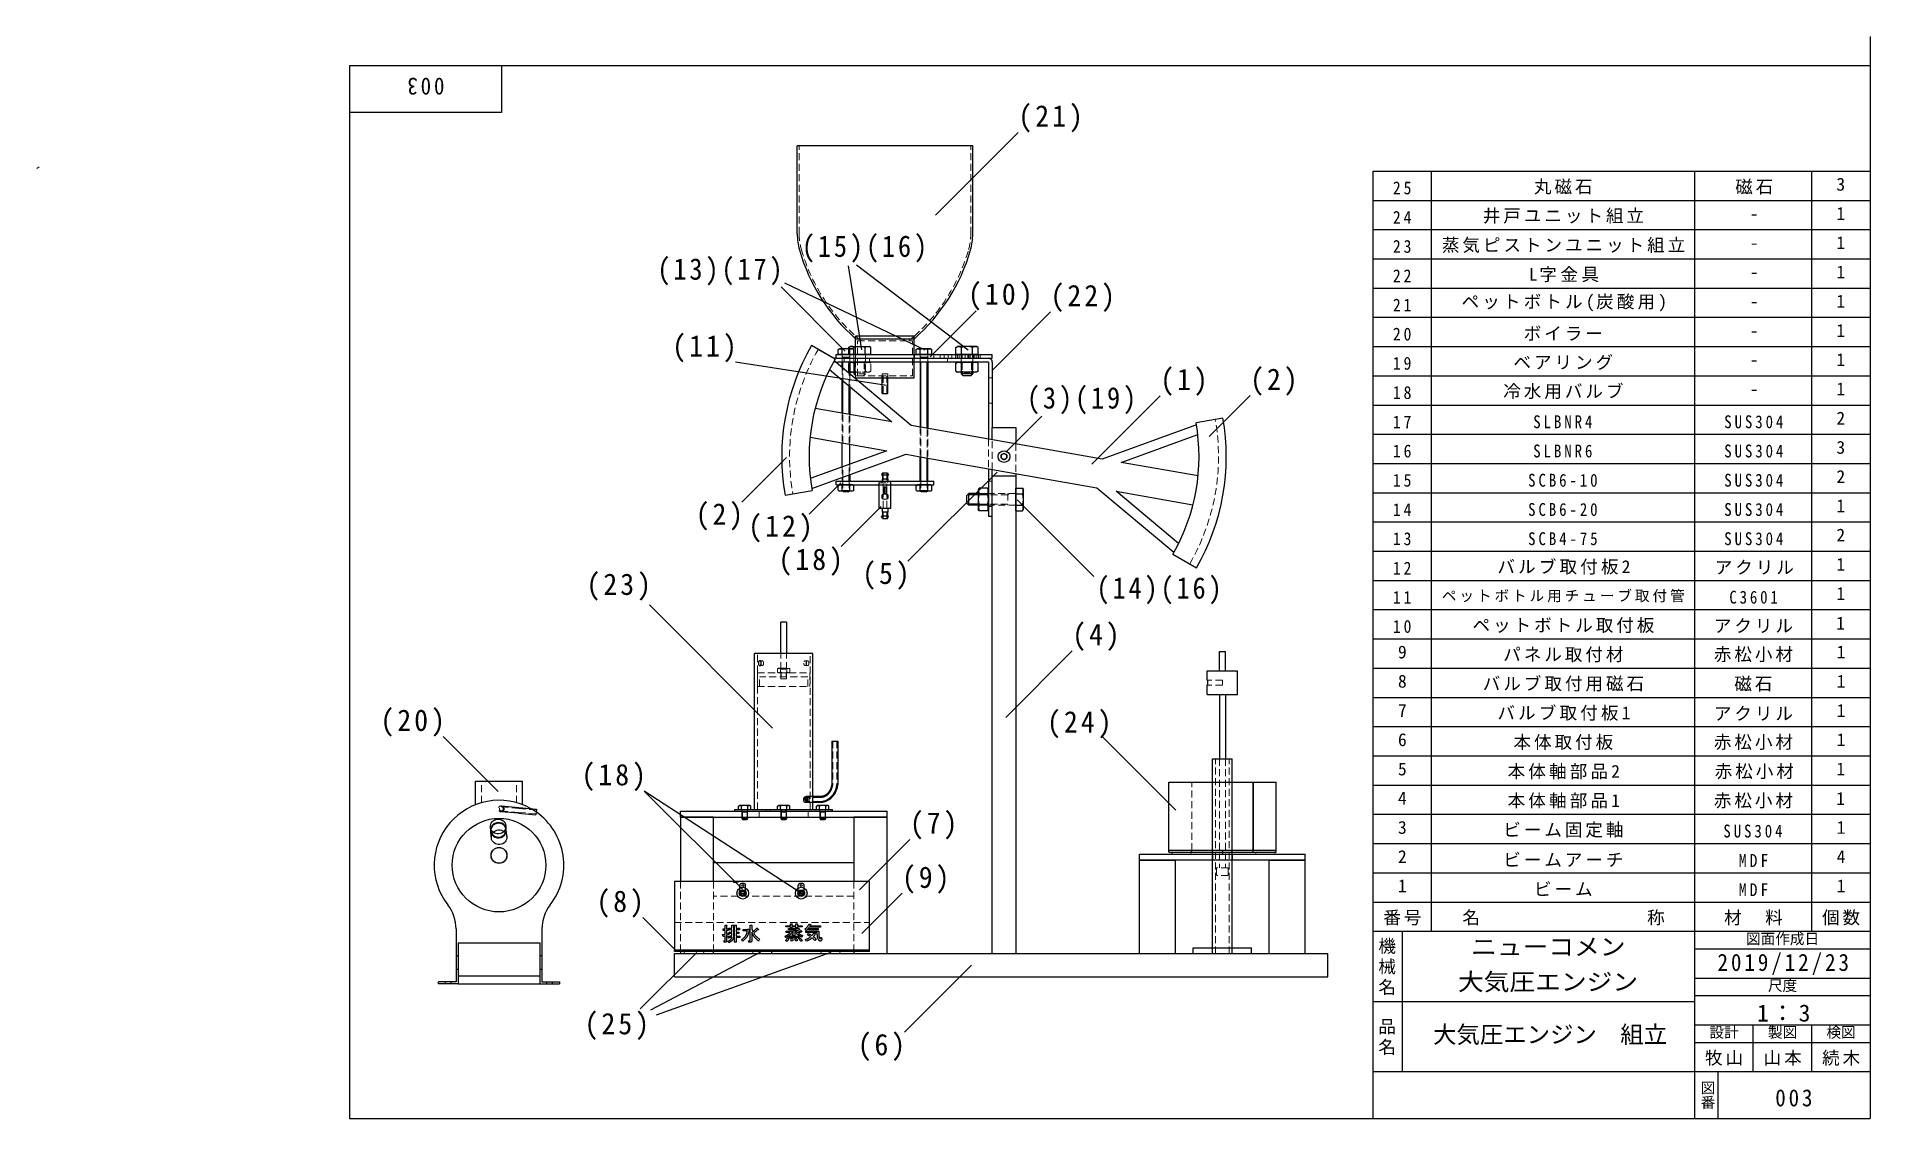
# Model space of a CAD drawing. Units: millimetres at full size, sheet at 1:3. Extents: x -550 to 390, y -280 to 274.
import ezdxf
from ezdxf.enums import TextEntityAlignment as Align

# ---------------------------------------------------------------- set-up
doc = ezdxf.new("R2010")
doc.units = ezdxf.units.MM
doc.header["$LTSCALE"] = 3
doc.linetypes.add('DASHED1', pattern=[1.8, 1.2, -0.6])
for name, color, linetype, lineweight in [('0-7_表題欄内文字', 7, 'Continuous', 25), ('0-F_輪郭線・表題欄', 7, 'Continuous', 25), ('1-1_実線', 7, 'Continuous', 25), ('1-3_隠れ補助線', 7, 'Continuous', 25), ('1-7_指示番号', 7, 'Continuous', 25)]:
    doc.layers.add(name, color=color, linetype=linetype, lineweight=lineweight)
doc.styles.add('@ＭＳ ゴシック', font='')
doc.styles.add('ＭＳ ゴシック', font='')
doc.styles.get('@ＭＳ ゴシック').set_extended_font_data('@MS Gothic')
doc.styles.get('ＭＳ ゴシック').set_extended_font_data('MS Gothic')

msp = doc.modelspace()

# ---------------------------------------------------------------- texts
at = {"layer": '0-7_表題欄内文字', "style": 'ＭＳ ゴシック'}
for s, height, p in [('3', 6.598, (372.591, 193.5)), ('-', 6.598, (328.198, 178.5)), ('1', 6.598, (372.591, 178.5)), ('1', 6.598, (372.591, 163.5)), ('-', 6.598, (328.198, 163.5)), ('-', 6.598, (328.198, 148.5)), ('1', 6.598, (372.591, 148.5)), ('1', 6.598, (372.591, 133.5)), ('-', 6.598, (328.198, 133.5)), ('-', 6.598, (328.198, 118.5)), ('1', 6.598, (372.591, 118.5)), ('-', 6.598, (328.198, 103.5)), ('1', 6.598, (372.591, 103.5)), ('1', 6.598, (372.591, 88.5)), ('-', 6.598, (328.198, 88.5)), ('2', 6.598, (372.591, 73.5)), ('3', 6.598, (372.591, 58.5)), ('2', 6.598, (372.591, 43.5)), ('1', 6.598, (372.591, 28.5)), ('2', 6.598, (372.591, 13.5)), ('1', 6.598, (372.591, -1.5)), ('1', 6.598, (372.591, -16.5)), ('1', 6.598, (372.467, -31.662)), ('9', 6.598, (147.75, -46.5)), ('1', 6.598, (372.75, -46.5)), ('8', 6.598, (147.75, -61.5)), ('1', 6.598, (372.75, -61.5)), ('7', 6.598, (147.75, -76.5)), ('1', 6.598, (372.75, -76.5)), ('5', 6.598, (147.75, -106.5)), ('1', 6.598, (372.591, -106.5)), ('4', 6.598, (147.75, -121.5)), ('1', 6.598, (372.467, -121.662)), ('3', 6.598, (147.75, -136.5)), ('1', 6.598, (372.75, -136.5)), ('2', 6.598, (147.75, -151.5)), ('4', 6.598, (372.75, -151.5)), ('1', 6.598, (147.75, -166.5)), ('1', 6.598, (372.75, -166.5)), ('大気圧エンジン\u3000組立', 8.798, (165.75, -244.5))]:
    msp.add_text(s, height=height, dxfattribs=at).set_placement(p, align=Align.BOTTOM_LEFT)
at = {"layer": '0-7_表題欄内文字', "style": 'ＭＳ ゴシック', "width": 1.1}
for s, p in [('ニューコメン', (185.25, -199.5)), ('大気圧エンジン', (178.5, -217.5))]:
    msp.add_text(s, height=8.798, dxfattribs=at).set_placement(p, align=Align.BOTTOM_LEFT)
at = {"layer": '0-7_表題欄内文字', "color": 4, "style": 'ＭＳ ゴシック'}
for s, p in [('図面作成日', (326.25, -192.75)), ('尺度', (337.5, -216.75)), ('設計', (307.5, -240.75)), ('製図', (337.5, -240.75)), ('検図', (367.5, -240.75))]:
    msp.add_text(s, height=5.499, dxfattribs=at).set_placement(p, align=Align.BOTTOM_LEFT)
at = {"layer": '0-7_表題欄内文字', "color": 4, "style": '@ＭＳ ゴシック'}
msp.add_text('図番', height=5.499, rotation=270, dxfattribs=at).set_placement((302.25, -261), align=Align.BOTTOM_LEFT)
at = {"layer": '0-7_表題欄内文字', "attachment_point": 7}
for s, insert, char_height, rotation, style in [('\\T1.27;\\W0.9;003', (-341.25, 253.5), 8.798, 180, 'ＭＳ ゴシック'), ('\\T1.17;機械名', (138, -187.5), 6.598, 270, '@ＭＳ ゴシック'), ('\\T1.17;品名', (138, -228.75), 6.598, 270, '@ＭＳ ゴシック')]:
    msp.add_mtext(s, dxfattribs=dict(at, insert=insert, char_height=char_height, rotation=rotation, style=style))
at = {"layer": '0-7_表題欄内文字', "attachment_point": 7, "style": 'ＭＳ ゴシック'}
for s, insert, char_height in [('\\T1.36;\\W0.9;25', (145.125, 193.5), 6.598), ('\\T1.17;丸磁石', (217.5, 193.5), 6.598), ('\\T1.17;磁石', (320.698, 193.5), 6.598), ('\\T1.36;\\W0.9;24', (145.125, 178.5), 6.598), ('\\T1.17;井戸ユニット組立', (191.25, 178.5), 6.598), ('\\T1.36;\\W0.9;23', (145.125, 163.5), 6.598), ('\\T1.17;蒸気ピストンユニット組立', (170.25, 163.5), 6.598), ('\\T1.36;\\W0.9;22', (145.125, 148.5), 6.598), ('\\T1.2;L字金具', (214.875, 148.5), 6.598), ('\\T1.18;ペットボトル(炭酸用)', (180.375, 133.5), 6.598), ('\\T1.36;\\W0.9;21', (145.125, 133.5), 6.598), ('\\T1.36;\\W0.9;20', (145.125, 118.5), 6.598), ('\\T1.17;ボイラー', (212.25, 118.5), 6.598), ('\\T1.36;\\W0.9;19', (145.125, 103.5), 6.598), ('\\T1.17;ベアリング', (207, 103.5), 6.598), ('\\T1.36;\\W0.9;18', (145.125, 88.5), 6.598), ('\\T1.17;冷水用バルブ', (201.75, 88.5), 6.598), ('\\T1.36;\\W0.9;17', (145.125, 73.5), 6.598), ('\\T1.39;\\W0.85;SLBNR4', (217.125, 73.5), 6.598), ('\\T1.39;\\W0.85;SUS304', (315.073, 73.5), 6.598), ('\\T1.36;\\W0.9;16', (145.125, 58.5), 6.598), ('\\T1.39;\\W0.85;SLBNR6', (217.125, 58.5), 6.598), ('\\T1.39;\\W0.85;SUS304', (315.073, 58.5), 6.598), ('\\T1.36;\\W0.9;15', (145.125, 43.5), 6.598), ('\\T1.39;\\W0.85;SCB6-10', (214.5, 43.5), 6.598), ('\\T1.39;\\W0.85;SUS304', (315.073, 43.5), 6.598), ('\\T1.36;\\W0.9;14', (145.125, 28.5), 6.598), ('\\T1.39;\\W0.85;SCB6-20', (214.5, 28.5), 6.598), ('\\T1.39;\\W0.85;SUS304', (315.073, 28.5), 6.598), ('\\T1.36;\\W0.9;13', (145.125, 13.5), 6.598), ('\\T1.39;\\W0.85;SCB4-75', (214.5, 13.5), 6.598), ('\\T1.39;\\W0.85;SUS304', (315.073, 13.5), 6.598), ('\\T1.36;\\W0.9;12', (145.125, -1.5), 6.598), ('\\T1.18;バルブ取付板2', (198.75, -1.5), 6.598), ('\\T1.17;アクリル', (310.198, -1.5), 6.598), ('\\T1.2;ペットボトル用チューブ取付管', (170.25, -15.75), 5.499), ('\\T1.36;\\W0.9;11', (145.125, -16.5), 6.598), ('\\T1.38;\\W0.85;C3601', (317.698, -16.5), 6.598), ('\\T1.36;\\W0.9;10', (145.125, -31.5), 6.598), ('\\T1.17;ペットボトル取付板', (186, -31.5), 6.598), ('\\T1.17;アクリル', (309.75, -31.5), 6.598), ('\\T1.17;パネル取付材', (201.75, -46.5), 6.598), ('\\T1.17;赤松小材', (309.75, -46.5), 6.598), ('\\T1.17;バルブ取付用磁石', (191.25, -61.5), 6.598), ('\\T1.17;磁石', (320.25, -61.5), 6.598), ('\\T1.18;バルブ取付板1', (198.75, -76.5), 6.598), ('\\T1.17;アクリル', (309.75, -76.5), 6.598), ('\\T1.18;本体軸部品2', (204, -106.5), 6.598), ('\\T1.17;赤松小材', (310.198, -106.5), 6.598), ('\\T1.18;本体軸部品1', (204, -121.5), 6.598), ('\\T1.17;赤松小材', (309.75, -121.5), 6.598), ('\\T1.17;ビーム固定軸', (201.75, -136.5), 6.598), ('\\T1.39;\\W0.85;SUS304', (314.625, -136.5), 6.598), ('\\T1.17;ビームアーチ', (201.75, -151.5), 6.598), ('\\T1.38;\\W0.9;MDF', (322.5, -151.5), 6.598), ('\\T1.17;ビーム', (217.5, -166.5), 6.598), ('\\T1.38;\\W0.9;MDF', (322.5, -166.5), 6.598), ('\\T1.17;番号', (140.25, -181.5), 6.598), ('\\T1.17;名\u3000\u3000\u3000\u3000\u3000\u3000\u3000\u3000称', (180.75, -181.5), 6.598), ('\\T1.17;材\u3000料', (315, -181.5), 6.598), ('\\T1.17;個数', (365.25, -181.5), 6.598), ('\\T1.28;\\W0.9;2019/12/23', (311.625, -207), 8.798), ('\\T1.19;1：3', (331.875, -231), 8.798), ('\\T1.17;牧山', (305.25, -253.5), 6.598), ('\\T1.17;山本', (335.25, -253.5), 6.598), ('\\T1.17;続木', (365.25, -253.5), 6.598), ('\\T1.27;\\W0.9;003', (341.25, -274.5), 8.798)]:
    msp.add_mtext(s, dxfattribs=dict(at, insert=insert, char_height=char_height))
at = {"layer": '0-F_輪郭線・表題欄', "style": 'ＭＳ ゴシック'}
for s, p in [('6', (147.75, -91.5)), ('1', (372.75, -91.5))]:
    msp.add_text(s, height=6.598, dxfattribs=at).set_placement(p, align=Align.BOTTOM_LEFT)
at = {"layer": '0-F_輪郭線・表題欄', "char_height": 6.598, "attachment_point": 7, "style": 'ＭＳ ゴシック'}
for s, insert in [('\\T1.17;本体取付板', (207, -91.5)), ('\\T1.17;赤松小材', (309.75, -91.5))]:
    msp.add_mtext(s, dxfattribs=dict(at, insert=insert))
at = {"layer": '1-7_指示番号', "color": 3, "char_height": 11, "attachment_point": 7, "style": 'ＭＳ ゴシック'}
for s, insert in [('\\T1.22;\\W0.95;(21)', (-46.949, 225.401)), ('\\T1.22;\\W0.9;(15)(16)', (-157.967, 158.577)), ('\\T1.22;\\W0.9;(13)(17)', (-232.083, 146.872)), ('\\T1.22;\\W0.95;(10)', (-72.739, 134.049)), ('\\T1.22;\\W0.95;(22)', (-30.455, 133.24)), ('\\T1.22;\\W0.95;(11)', (-224.47, 107.378)), ('\\T1.21;\\W0.95;(1)', (25.862, 90.23)), ('\\T1.21;\\W0.95;(2)', (71.971, 90.314)), ('\\T1.22;\\W0.9;(3)(19)', (-42.542, 80.755)), ('\\T1.21;\\W0.95;(2)', (-212.42, 21.143)), ('\\T1.22;\\W0.95;(12)', (-185.46, 15.014)), ('\\T1.22;\\W0.95;(18)', (-169.975, -2.072)), ('\\T1.22;\\W0.95;(23)', (-268.434, -14.881)), ('\\T1.21;\\W0.95;(5)', (-126.991, -9.252)), ('\\T1.22;\\W0.9;(14)(16)', (-6.885, -16.767)), ('\\T1.21;\\W0.95;(4)', (-19.291, -40.676)), ('\\T1.22;\\W0.95;(20)', (-374.111, -84.646)), ('\\T1.22;\\W0.95;(24)', (-32.25, -85.5)), ('\\T1.22;\\W0.95;(18)', (-271.001, -112.583)), ('\\T1.21;\\W0.95;(7)', (-102.544, -137.391)), ('\\T1.21;\\W0.95;(9)', (-106.6, -165.204)), ('\\T1.21;\\W0.95;(8)', (-263.303, -177.521)), ('\\T1.22;\\W0.95;(25)', (-269.427, -240.327)), ('\\T1.21;\\W0.95;(6)', (-129.305, -251.079))]:
    msp.add_mtext(s, dxfattribs=dict(at, insert=insert))

# ---------------------------------------------------------------- linework, layer by layer
at = {"layer": '0-7_表題欄内文字'}
for p, q in [((300, -109.5), (300, -79.5)), ((300, -184.5), (300, -154.5)), ((135, -184.5), (135, -169.5))]:
    msp.add_line(p, q, dxfattribs=at)
at = {"layer": '0-F_輪郭線・表題欄'}
for p, q in [((390, 274.5), (390, -280.5)), ((-390, 259.5), (-390, -280.5)), ((390, 259.5), (-390, 259.5)), ((-312, 259.5), (-312, 235.5)), ((-312, 235.5), (-390, 235.5)), ((135, 205.5), (390, 205.5)), ((165, -64.5), (165, 205.5)), ((300, -79.5), (300, 205.5)), ((360, -94.5), (360, 205.5)), ((135, 190.5), (390, 190.5)), ((135, 175.5), (390, 175.5)), ((135, 175.5), (390, 175.5)), ((135, 175.5), (390, 175.5)), ((135, 175.5), (390, 175.5)), ((135, 175.5), (390, 175.5)), ((135, 160.5), (390, 160.5)), ((135, 160.5), (390, 160.5)), ((135, 160.5), (390, 160.5)), ((135, 160.5), (390, 160.5)), ((135, 160.5), (390, 160.5)), ((135, 145.5), (390, 145.5)), ((135, 145.5), (390, 145.5)), ((135, 145.5), (390, 145.5)), ((135, 145.5), (390, 145.5)), ((135, 130.5), (390, 130.5)), ((135, 130.5), (390, 130.5)), ((135, 130.5), (390, 130.5)), ((135, 130.5), (390, 130.5)), ((135, 115.5), (390, 115.5)), ((135, 115.5), (390, 115.5)), ((135, 115.5), (390, 115.5)), ((135, 115.5), (390, 115.5)), ((135, 100.5), (390, 100.5)), ((135, 100.5), (390, 100.5)), ((135, 100.5), (390, 100.5)), ((135, 100.5), (390, 100.5)), ((135, 85.5), (390, 85.5)), ((135, 85.5), (390, 85.5)), ((135, 85.5), (390, 85.5)), ((135, 85.5), (390, 85.5)), ((135, 70.5), (390, 70.5)), ((135, 70.5), (390, 70.5)), ((135, 70.5), (390, 70.5)), ((135, 70.5), (390, 70.5)), ((135, 55.5), (390, 55.5)), ((135, 55.5), (390, 55.5)), ((135, 55.5), (390, 55.5)), ((135, 40.5), (390, 40.5)), ((135, 40.5), (390, 40.5)), ((135, 40.5), (390, 40.5)), ((135, 25.5), (390, 25.5)), ((135, 25.5), (390, 25.5)), ((135, 25.5), (390, 25.5)), ((135, 10.5), (390, 10.5)), ((135, -64.5), (135, 10.5)), ((135, 10.5), (390, 10.5)), ((165, -79.5), (165, 10.5)), ((135, -4.5), (390, -4.5)), ((135, -4.5), (390, -4.5)), ((135, -94.5), (135, -4.5)), ((135, -19.5), (390, -19.5)), ((165, -109.5), (165, -19.5)), ((135, -34.5), (390, -34.5)), ((135, -49.5), (390, -49.5)), ((135, -64.5), (390, -64.5)), ((135, -79.5), (390, -79.5)), ((135, -79.5), (390, -79.5)), ((135, -169.5), (135, -94.5)), ((135, -94.5), (390, -94.5)), ((165, -184.5), (165, -94.5)), ((300, -154.5), (300, -94.5)), ((360, -184.5), (360, -94.5)), ((135, -109.5), (390, -109.5)), ((135, -124.5), (390, -124.5)), ((135, -139.5), (390, -139.5)), ((135, -154.5), (390, -154.5)), ((135, -169.5), (390, -169.5)), ((135, -184.5), (390, -184.5)), ((135, -280.5), (135, -184.659)), ((150, -256.5), (150, -184.5)), ((300, -280.5), (300, -184.5)), ((300, -193.5), (390, -193.5)), ((300, -208.5), (390, -208.5)), ((135, -220.5), (300, -220.5)), ((300, -217.5), (390, -217.5)), ((300, -232.5), (390, -232.5)), ((330, -256.5), (330, -232.5)), ((360, -256.5), (360, -232.5)), ((300, -241.5), (390, -241.5)), ((135, -256.5), (390, -256.5)), ((312, -280.5), (312, -256.5)), ((-390, -280.5), (390, -280.5))]:
    msp.add_line(p, q, dxfattribs=at)
msp.add_lwpolyline([(135, -49.5), (135, 199.44), (135, 205.5)], dxfattribs=at)
at = {"layer": '1-1_実線'}
for p, q in [((-139.369, 113.918), (-138.728, 114.289)), ((-139.369, 111.489), (-139.369, 113.918)), ((-131.928, 114.289), (-138.728, 114.289)), ((-137.348, 111.489), (-137.348, 113.918)), ((-134.101, 114.984), (-133.228, 115.489)), ((-134.101, 114.984), (-134.101, 114.289)), ((-133.307, 111.489), (-133.307, 113.918)), ((-131.828, 115.489), (-133.228, 115.489)), ((-131.286, 113.918), (-131.928, 114.289)), ((-131.828, 115.489), (-123.428, 115.489)), ((-131.286, 111.489), (-131.286, 113.918)), ((-131.214, 111.489), (-131.214, 114.984)), ((-125.441, 111.489), (-125.441, 114.984)), ((-122.554, 114.984), (-123.428, 115.489)), ((-122.554, 111.489), (-122.554, 114.984)), ((-99.369, 113.918), (-98.728, 114.289)), ((-99.369, 111.489), (-99.369, 113.918)), ((-91.928, 114.289), (-98.728, 114.289)), ((-97.348, 111.489), (-97.348, 113.918)), ((-93.307, 111.489), (-93.307, 113.918)), ((-91.286, 113.918), (-91.928, 114.289)), ((-91.286, 111.489), (-91.286, 113.918)), ((-79.055, 114.984), (-78.181, 115.489)), ((-79.055, 111.489), (-79.055, 114.984)), ((-68.381, 115.489), (-78.181, 115.489)), ((-76.168, 111.489), (-76.168, 114.984)), ((-70.395, 111.489), (-70.395, 114.984)), ((-67.508, 114.984), (-68.381, 115.489)), ((-67.508, 111.489), (-67.508, 114.984)), ((-139.828, 111.489), (-135.328, 111.489)), ((-131.286, 111.489), (-139.369, 111.489)), ((-137.328, 104.755), (-137.328, 107.489)), ((-136.928, 104.42), (-136.928, 107.489)), ((-135.328, 111.489), (-130.828, 111.489)), ((-122.554, 111.489), (-134.101, 111.489)), ((-133.728, 101.735), (-133.728, 107.489)), ((-133.328, 107.489), (-133.328, 101.399)), ((-131.328, 107.489), (-125.328, 107.489)), ((-131.328, 107.489), (-131.328, 101.489)), ((-130.728, 107.489), (-130.728, 100.889)), ((-91.286, 111.489), (-99.369, 111.489)), ((-97.328, 107.489), (-97.328, 74.244)), ((-96.948, 74.185), (-96.948, 107.489)), ((-93.748, 73.613), (-93.748, 107.489)), ((-93.328, 107.489), (-93.328, 73.539)), ((-67.508, 111.489), (-79.055, 111.489)), ((-68.381, 107.489), (-78.181, 107.489)), ((-76.281, 107.489), (-70.281, 107.489)), ((-76.281, 107.489), (-76.281, 107.047)), ((-76.168, 102.793), (-76.168, 106.984)), ((-75.681, 107.489), (-75.681, 107.143)), ((-70.881, 107.489), (-70.881, 107.143)), ((-70.395, 102.793), (-70.395, 106.984)), ((-70.281, 107.489), (-70.281, 107.046)), ((-67.508, 106.984), (-68.381, 107.489)), ((-67.508, 102.793), (-67.508, 106.984)), ((-137.328, 81.297), (-137.328, 98.228)), ((-136.928, 81.227), (-136.928, 97.893)), ((-133.728, 80.663), (-133.728, 95.208)), ((-133.328, 102.346), (-133.228, 102.289)), ((-133.328, 94.872), (-133.328, 80.592)), ((-131.328, 102.289), (-133.228, 102.289)), ((-131.328, 101.489), (-130.328, 100.489)), ((-79.055, 102.793), (-78.181, 102.289)), ((-68.381, 102.289), (-78.181, 102.289)), ((-76.282, 102.289), (-76.282, 101.489)), ((-76.281, 101.489), (-75.281, 100.489)), ((-70.281, 101.489), (-76.281, 101.489)), ((-75.681, 102.289), (-75.681, 100.889)), ((-71.281, 100.489), (-75.281, 100.489)), ((-70.281, 101.489), (-71.281, 100.489)), ((-70.881, 102.289), (-70.881, 100.889)), ((-70.281, 102.289), (-70.281, 101.489)), ((-67.508, 102.793), (-68.381, 102.289)), ((-137.328, 53.671), (-137.328, 66.066)), ((-133.328, 55.127), (-133.328, 65.361)), ((-97.328, 46.489), (-97.328, 59.013)), ((-96.948, 46.489), (-96.948, 58.946)), ((-93.748, 46.489), (-93.748, 58.382)), ((-93.328, 46.489), (-93.328, 58.308)), ((-137.328, 48.35), (-137.328, 46.489)), ((-133.728, 46.489), (-133.728, 49.661)), ((-133.328, 49.806), (-133.328, 46.489)), ((-139.369, 44.118), (-138.728, 44.489)), ((-139.368, 41.659), (-139.369, 44.118)), ((-139.369, 41.659), (-138.728, 41.289)), ((-131.928, 44.489), (-138.728, 44.489)), ((-131.928, 41.289), (-138.728, 41.289)), ((-137.348, 41.659), (-137.348, 44.118)), ((-136.528, 40.889), (-136.928, 41.289)), ((-134.128, 40.889), (-136.528, 40.889)), ((-134.128, 40.889), (-133.728, 41.289)), ((-133.307, 41.659), (-133.307, 44.118)), ((-131.286, 44.118), (-131.928, 44.489)), ((-131.286, 41.659), (-131.928, 41.289)), ((-131.287, 41.659), (-131.286, 44.118)), ((-99.369, 44.118), (-98.728, 44.489)), ((-99.368, 41.659), (-99.369, 44.118)), ((-99.369, 41.659), (-98.728, 41.289)), ((-91.928, 44.489), (-98.728, 44.489)), ((-91.928, 41.289), (-98.728, 41.289)), ((-97.348, 41.659), (-97.348, 44.118)), ((-96.528, 40.889), (-97.328, 41.289)), ((-94.128, 40.889), (-96.528, 40.889)), ((-94.128, 40.889), (-93.328, 41.289)), ((-93.307, 41.659), (-93.307, 44.118)), ((-91.286, 44.118), (-91.928, 44.489)), ((-91.286, 41.659), (-91.928, 41.289)), ((-91.287, 41.659), (-91.286, 44.118)), ((-72.281, 40.039), (-73.281, 39.039)), ((-73.281, 35.039), (-73.281, 39.039)), ((-67.481, 39.439), (-72.881, 39.439)), ((-72.281, 34.039), (-72.281, 40.039)), ((-67.481, 40.039), (-72.281, 40.039)), ((-66.977, 42.813), (-67.481, 41.939)), ((-67.481, 41.939), (-67.481, 32.139)), ((-62.786, 42.813), (-66.977, 42.813)), ((-62.786, 39.926), (-66.977, 39.926)), ((-62.786, 42.813), (-62.281, 41.939)), ((-62.281, 41.939), (-62.281, 32.139)), ((-48.281, 42.813), (-44.786, 42.813)), ((-48.281, 31.266), (-48.281, 42.813)), ((-48.281, 39.926), (-44.786, 39.926)), ((-44.786, 42.813), (-44.281, 41.939)), ((-44.281, 32.139), (-44.281, 41.939)), ((-72.281, 34.039), (-73.281, 35.039)), ((-67.481, 34.639), (-72.881, 34.639)), ((-67.481, 34.039), (-72.281, 34.039)), ((-62.786, 34.153), (-66.977, 34.153)), ((-62.786, 31.266), (-62.281, 32.139)), ((-48.281, 34.153), (-44.786, 34.153)), ((-48.281, 31.266), (-44.786, 31.266)), ((-44.786, 31.266), (-44.281, 32.139)), ((-168.781, -41.961), (-168.781, -25.961)), ((-165.781, -25.961), (-168.781, -25.961)), ((-165.781, -25.961), (-165.781, -41.961)), ((-190.781, -121.961), (-187.281, -121.961)), ((-190.781, -121.961), (-187.281, -121.961)), ((-190.457, -120.264), (-189.931, -119.961)), ((-190.457, -121.961), (-190.457, -120.264)), ((-190.457, -121.961), (-184.106, -121.961)), ((-184.631, -119.961), (-189.931, -119.961)), ((-188.869, -121.961), (-188.869, -120.264)), ((-187.281, -121.961), (-183.781, -121.961)), ((-185.694, -121.961), (-185.694, -120.264)), ((-184.106, -120.264), (-184.631, -119.961)), ((-184.106, -121.961), (-184.106, -120.264)), ((-170.781, -121.961), (-167.281, -121.961)), ((-170.457, -120.264), (-169.931, -119.961)), ((-170.457, -121.961), (-170.457, -120.264)), ((-170.457, -121.961), (-164.106, -121.961)), ((-164.631, -119.961), (-169.931, -119.961)), ((-168.869, -121.961), (-168.869, -120.264)), ((-165.694, -121.961), (-165.694, -120.264)), ((-164.106, -120.264), (-164.631, -119.961)), ((-164.106, -121.961), (-164.106, -120.264)), ((-150.781, -121.961), (-147.281, -121.961)), ((-150.781, -121.961), (-147.281, -121.961)), ((-150.457, -120.264), (-149.931, -119.961)), ((-150.457, -121.961), (-150.457, -120.264)), ((-150.457, -121.961), (-144.106, -121.961)), ((-144.631, -119.961), (-149.931, -119.961)), ((-148.869, -121.961), (-148.869, -120.264)), ((-145.694, -121.961), (-145.694, -120.264)), ((-144.106, -120.264), (-144.631, -119.961)), ((-144.106, -121.961), (-144.106, -120.264)), ((-188.781, -125.961), (-188.781, -126.661)), ((-188.781, -126.661), (-188.181, -127.261)), ((-185.781, -126.661), (-188.781, -126.661)), ((-188.481, -125.961), (-188.481, -126.961)), ((-186.081, -125.961), (-186.081, -126.961)), ((-185.781, -125.961), (-185.781, -126.661)), ((-168.781, -125.961), (-168.781, -126.661)), ((-168.781, -126.661), (-168.181, -127.261)), ((-165.781, -126.661), (-168.781, -126.661)), ((-168.481, -125.961), (-168.481, -126.961)), ((-166.081, -125.961), (-166.081, -126.961)), ((-165.781, -125.961), (-165.781, -126.661)), ((-148.781, -125.961), (-148.781, -126.661)), ((-148.781, -126.661), (-148.181, -127.261)), ((-145.781, -126.661), (-148.781, -126.661)), ((-148.481, -125.961), (-148.481, -126.961)), ((-146.081, -125.961), (-146.081, -126.961)), ((-145.781, -125.961), (-145.781, -126.661))]:
    msp.add_line(p, q, dxfattribs=at)
at = {"layer": '1-1_実線', "color": 4, "linetype": 'DASHED1', "lineweight": 9}
for p, q in [((-134.101, 111.489), (-134.101, 114.289)), ((-130.378, 115.489), (-130.378, 111.489)), ((-136.928, 109.989), (-137.328, 110.389)), ((-137.328, 109.989), (-133.328, 109.989)), ((-137.328, 107.489), (-137.328, 109.489)), ((-137.328, 104.755), (-137.328, 98.228)), ((-133.728, 109.989), (-133.328, 110.389)), ((-133.328, 107.489), (-133.328, 109.489)), ((-123.428, 107.489), (-133.228, 107.489)), ((-131.328, 107.489), (-131.328, 109.489)), ((-130.728, 107.489), (-131.328, 108.089)), ((-131.214, 102.793), (-131.214, 106.984)), ((-125.928, 107.489), (-125.328, 108.089)), ((-125.928, 107.489), (-125.928, 100.889)), ((-125.441, 102.793), (-125.441, 106.984)), ((-125.328, 111.489), (-125.328, 101.489)), ((-122.554, 106.984), (-123.428, 107.489)), ((-122.554, 102.793), (-122.554, 106.984)), ((-96.948, 109.989), (-97.348, 110.389)), ((-97.348, 109.989), (-93.348, 109.989)), ((-97.328, 109.489), (-97.328, 107.489)), ((-93.748, 109.989), (-93.348, 110.389)), ((-93.328, 109.489), (-93.328, 107.489)), ((-76.282, 107.047), (-76.282, 102.289)), ((-76.281, 111.489), (-76.281, 107.489)), ((-75.681, 107.489), (-76.281, 108.089)), ((-75.681, 107.143), (-75.681, 102.289)), ((-70.881, 107.489), (-70.281, 108.089)), ((-70.881, 107.143), (-70.881, 102.289)), ((-70.281, 111.489), (-70.281, 107.489)), ((-70.281, 107.046), (-70.281, 102.289)), ((-134.101, 102.793), (-133.328, 102.346)), ((-133.728, 95.208), (-133.728, 101.735)), ((-133.328, 101.399), (-133.328, 94.872)), ((-123.428, 102.289), (-131.328, 102.289)), ((-125.328, 101.489), (-130.378, 101.489)), ((-122.554, 102.793), (-123.428, 102.289)), ((-137.328, 81.297), (-137.328, 66.066)), ((-136.928, 65.996), (-136.928, 81.227)), ((-133.728, 65.431), (-133.728, 80.663)), ((-133.328, 80.592), (-133.328, 65.361)), ((-97.328, 74.244), (-97.328, 59.013)), ((-96.948, 58.946), (-96.948, 74.185)), ((-93.748, 58.382), (-93.748, 73.613)), ((-93.328, 73.539), (-93.328, 58.308)), ((-137.328, 53.671), (-137.328, 48.35)), ((-136.928, 48.496), (-136.928, 53.817)), ((-133.728, 49.661), (-133.728, 54.982)), ((-133.328, 55.127), (-133.328, 49.806)), ((-133.328, 41.689), (-137.328, 41.689)), ((-137.328, 41.689), (-136.928, 41.289)), ((-136.928, 46.489), (-136.928, 41.289)), ((-133.728, 46.489), (-133.728, 41.518)), ((-133.328, 41.689), (-133.728, 41.289)), ((-93.328, 41.689), (-97.328, 41.689)), ((-97.328, 41.689), (-96.928, 41.289)), ((-96.948, 46.489), (-96.948, 41.289)), ((-93.748, 46.489), (-93.748, 41.289)), ((-93.328, 41.689), (-93.728, 41.289)), ((-48.281, 40.039), (-67.481, 40.039)), ((-52.281, 39.439), (-67.481, 39.439)), ((-52.281, 40.039), (-52.281, 34.039)), ((-52.281, 39.439), (-51.681, 40.039)), ((-52.281, 34.639), (-67.481, 34.639)), ((-48.281, 34.039), (-67.481, 34.039)), ((-170.457, -49.864), (-169.931, -49.561)), ((-170.457, -51.657), (-170.457, -49.864)), ((-170.457, -51.657), (-169.931, -51.961)), ((-169.931, -49.561), (-164.631, -49.561)), ((-169.931, -51.961), (-164.631, -51.961)), ((-168.869, -51.657), (-168.869, -49.864)), ((-168.781, -49.961), (-165.781, -49.961)), ((-165.694, -51.657), (-165.694, -49.864)), ((-164.106, -49.864), (-164.631, -49.561)), ((-164.106, -51.657), (-164.631, -51.961)), ((-164.106, -51.657), (-164.106, -49.864)), ((-188.781, -123.161), (-188.781, -121.961)), ((-185.781, -123.161), (-185.781, -121.961)), ((-168.781, -123.161), (-168.781, -121.961)), ((-165.781, -123.161), (-165.781, -121.961)), ((-148.781, -123.161), (-148.781, -121.961)), ((-145.781, -123.161), (-145.781, -121.961)), ((-188.781, -123.161), (-188.781, -125.961)), ((-188.481, -123.461), (-188.781, -123.161)), ((-188.781, -123.461), (-185.781, -123.461)), ((-188.481, -123.461), (-188.481, -125.961)), ((-186.081, -123.461), (-185.781, -123.161)), ((-186.081, -123.461), (-186.081, -125.961)), ((-185.781, -123.161), (-185.781, -125.961)), ((-168.781, -123.161), (-168.781, -125.961)), ((-168.481, -123.461), (-168.781, -123.161)), ((-168.781, -123.461), (-165.781, -123.461)), ((-168.481, -123.461), (-168.481, -125.961)), ((-166.081, -123.461), (-165.781, -123.161)), ((-166.081, -123.461), (-166.081, -125.961)), ((-165.781, -123.161), (-165.781, -125.961)), ((-148.781, -123.161), (-148.781, -125.961)), ((-148.481, -123.461), (-148.781, -123.161)), ((-148.781, -123.461), (-145.781, -123.461)), ((-148.481, -123.461), (-148.481, -125.961)), ((-146.081, -123.461), (-145.781, -123.161)), ((-146.081, -123.461), (-146.081, -125.961)), ((-145.781, -123.161), (-145.781, -125.961)), ((-223.281, -179.961), (-123.281, -179.961))]:
    msp.add_line(p, q, dxfattribs=at)
at = {"layer": '1-1_実線', "lineweight": 18}
msp.add_lwpolyline([(-549.133, 207.64), (-550.383, 206.919), (-549.133, 207.64)], dxfattribs=at)
at = {"layer": '1-1_実線', "color": 4, "linetype": 'DASHED1', "lineweight": 9}
for points in [[(-136.928, 97.893), (-136.928, 104.419), (-136.928, 104.42)], [(-134.101, 102.793), (-134.101, 106.984), (-133.228, 107.489)], [(-125.328, 101.489), (-126.328, 100.489), (-130.328, 100.489)]]:
    msp.add_lwpolyline(points, dxfattribs=at)
at = {"layer": '1-1_実線'}
for points in [[(-79.055, 102.793), (-79.055, 106.984), (-78.181, 107.489)], [(-136.928, 46.489), (-136.928, 48.35), (-136.928, 48.496)], [(-62.786, 31.266), (-66.977, 31.266), (-67.481, 32.139)], [(-185.781, -126.661), (-186.381, -127.261), (-188.181, -127.261)], [(-165.781, -126.661), (-166.381, -127.261), (-168.181, -127.261)], [(-145.781, -126.661), (-146.381, -127.261), (-148.181, -127.261)]]:
    msp.add_lwpolyline(points, dxfattribs=at)
at = {"layer": '1-1_実線', "color": 4, "linetype": 'DASHED1', "lineweight": 9}
for centre, radius in [((-312.184, -121.717), 1.5), ((-312.086, -121.726), 0.995)]:
    msp.add_circle(centre, radius, dxfattribs=at)
at = {"layer": '1-1_実線'}
for centre, radius, start, end in [((-138.359, 112.168), 2.021, 60.00001, 119.99999), ((-135.328, 108.591), 5.698, 69.22915, 110.77085), ((-132.658, 112.484), 2.887, 73.28784, 119.99999), ((-132.296, 112.168), 2.021, 60.00001, 119.99999), ((-132.658, 112.484), 2.887, 60.00001, 73.28784), ((-128.328, 106.975), 8.514, 70.18087, 109.81913), ((-123.997, 112.484), 2.887, 60.00001, 119.99999), ((-98.359, 112.168), 2.021, 60.00001, 119.99999), ((-95.328, 108.591), 5.698, 69.22915, 110.77085), ((-92.296, 112.168), 2.021, 60.00001, 119.99999), ((-77.612, 112.484), 2.887, 60.00001, 119.99999), ((-73.281, 106.975), 8.514, 70.18087, 109.81913), ((-68.951, 112.484), 2.887, 60.00001, 119.99999), ((-132.658, 104.484), 2.887, 60.00001, 103.41788), ((-77.612, 104.484), 2.887, 62.57273, 119.99999), ((-77.612, 104.484), 2.887, 60.00001, 62.57273), ((-73.281, 98.975), 8.514, 70.18087, 109.81913), ((-68.951, 104.484), 2.887, 60.00001, 119.99999), ((-132.658, 105.293), 2.887, 256.58212, 299.99999), ((-77.612, 105.293), 2.887, 240.00001, 299.99999), ((-73.281, 110.803), 8.514, 250.18087, 289.81913), ((-68.951, 105.293), 2.887, 240.00001, 299.99999), ((-138.359, 42.368), 2.021, 60.00001, 119.99999), ((-138.359, 43.409), 2.021, 240.00001, 299.99999), ((-135.328, 38.791), 5.698, 69.22915, 110.77085), ((-135.328, 46.987), 5.698, 249.22915, 290.77085), ((-132.296, 42.368), 2.021, 60.00001, 119.99999), ((-132.296, 43.409), 2.021, 240.00001, 299.99999), ((-98.359, 42.368), 2.021, 60.00001, 119.99999), ((-98.359, 43.409), 2.021, 240.00001, 299.99999), ((-95.328, 38.791), 5.698, 69.22915, 110.77085), ((-95.328, 46.987), 5.698, 249.22915, 290.77085), ((-92.296, 42.368), 2.021, 60.00001, 119.99999), ((-92.296, 43.409), 2.021, 240.00001, 299.99999), ((-58.967, 37.039), 8.514, 160.18087, 199.81913), ((-64.477, 41.37), 2.887, 150.00001, 209.99999), ((-65.286, 41.37), 2.887, 330.00001, 29.99999), ((-70.796, 37.039), 8.514, 340.18087, 19.81913), ((-47.286, 41.37), 2.887, 330.00001, 29.99999), ((-52.796, 37.039), 8.514, 340.18087, 19.81913), ((-64.477, 32.709), 2.887, 150.00001, 209.99999), ((-65.286, 32.709), 2.887, 330.00001, 29.99999), ((-47.286, 32.709), 2.887, 330.00001, 29.99999), ((-189.663, -121.639), 1.588, 60.00001, 119.99999), ((-187.281, -124.267), 4.307, 68.36645, 111.63355), ((-184.9, -121.639), 1.588, 60.00001, 119.99999), ((-169.663, -121.639), 1.588, 60.00001, 119.99999), ((-167.281, -124.267), 4.307, 68.36645, 111.63355), ((-164.9, -121.639), 1.588, 60.00001, 119.99999), ((-149.663, -121.639), 1.588, 60.00001, 119.99999), ((-147.281, -124.267), 4.307, 68.36645, 111.63355), ((-144.9, -121.639), 1.588, 60.00001, 119.99999)]:
    msp.add_arc(centre, radius, start, end, dxfattribs=at)
at = {"layer": '1-1_実線', "color": 4, "linetype": 'DASHED1', "lineweight": 9}
for centre, radius, start, end in [((-132.658, 104.484), 2.887, 103.41788, 119.99999), ((-128.328, 98.975), 8.514, 70.18087, 109.81913), ((-123.997, 104.484), 2.887, 60.00001, 119.99999), ((-132.657, 105.293), 2.887, 240.00001, 256.57424), ((-128.328, 110.803), 8.514, 250.18087, 289.81913), ((-123.997, 105.293), 2.887, 240.00001, 299.99999), ((-169.663, -51.239), 1.588, 60.00001, 119.99999), ((-169.663, -50.282), 1.588, 240.00001, 299.99999), ((-167.281, -53.867), 4.307, 68.36645, 111.63355), ((-167.281, -47.654), 4.307, 248.36645, 291.63355), ((-164.9, -51.239), 1.588, 60.00001, 119.99999), ((-164.9, -50.282), 1.588, 240.00001, 299.99999)]:
    msp.add_arc(centre, radius, start, end, dxfattribs=at)
at = {"layer": '1-3_隠れ補助線'}
for p, q in [((-70.328, 218.489), (-160.328, 218.489)), ((-160.328, 173.279), (-160.328, 218.489)), ((-70.328, 173.279), (-70.328, 218.489)), ((-140.876, 109.037), (-153, 116.037)), ((-140.876, 109.036), (-149.537, 114.036)), ((-130.378, 119.533), (-130.378, 120.868)), ((-100.278, 120.868), (-130.378, 120.868)), ((-130.378, 119.533), (-130.378, 120.868)), ((-130.378, 119.533), (-100.278, 119.533)), ((-130.378, 119.489), (-100.278, 119.489)), ((-130.378, 115.489), (-130.378, 119.489)), ((-100.278, 119.533), (-100.278, 120.868)), ((-100.278, 119.533), (-100.278, 120.868)), ((-101.934, 75.057), (-141.379, 108.155)), ((-141.281, 108.328), (-141.281, 108.073)), ((-140.585, 107.489), (-139.281, 107.489)), ((-140.328, 111.489), (-60.328, 111.489)), ((-140.328, 109.489), (-140.328, 111.489)), ((-140.328, 109.489), (-60.328, 109.489)), ((-62.281, 107.489), (-139.281, 107.489)), ((-62.281, 107.489), (-62.281, 68.065)), ((-60.328, 109.489), (-60.328, 111.489)), ((-60.281, 107.489), (-60.281, 74.039)), ((-130.378, 99.489), (-100.278, 99.489)), ((-116.828, 99.489), (-116.828, 100.489)), ((-116.828, 91.489), (-116.828, 99.489)), ((-113.828, 99.489), (-113.828, 100.489)), ((-113.828, 91.489), (-113.828, 99.489)), ((-116.828, 91.489), (-113.828, 91.489)), ((44.371, 75.404), (-4.019, 57.792)), ((57.987, 78.836), (44.2, 76.405)), ((-153.779, 68.967), (-114.387, 62.021)), ((-60.281, 74.039), (-48.281, 74.039)), ((-60.281, 67.712), (-60.281, 74.039)), ((-48.281, 74.039), (-48.281, 65.596)), ((5.832, 56.056), (45.078, 70.341)), ((-114.387, 62.021), (-153.633, 47.737)), ((-116.641, 50.689), (-117.078, 49.489)), ((-113.578, 49.489), (-117.078, 49.489)), ((-113.864, 47.489), (-116.791, 47.489)), ((-116.791, 47.489), (-116.791, 46.489)), ((-116.641, 50.689), (-114.014, 50.689)), ((-116.578, 49.489), (-116.578, 47.489)), ((-114.078, 49.489), (-114.078, 47.489)), ((-114.014, 50.689), (-113.578, 49.489)), ((-113.864, 47.489), (-113.864, 46.489)), ((-62.281, 52.834), (-62.281, 30.489)), ((-60.281, 49.039), (-60.281, 52.482)), ((-48.281, 49.039), (-60.281, 49.039)), ((-60.281, -195.961), (-60.281, 49.039)), ((-48.281, 50.366), (-48.281, 49.039)), ((-48.281, 49.039), (-48.281, -195.961)), ((45.225, 49.11), (5.832, 56.056)), ((-166.541, 39.241), (-152.754, 41.672)), ((-162.603, 39.94), (-152.755, 41.677)), ((-140.328, 46.489), (-90.328, 46.489)), ((-140.328, 44.489), (-140.328, 46.489)), ((-140.328, 44.489), (-90.328, 44.489)), ((-118.328, 32.489), (-118.328, 41.489)), ((-115.828, 43.489), (-114.828, 43.489)), ((-115.828, 43.489), (-115.828, 39.903)), ((-114.828, 43.489), (-114.828, 39.903)), ((-112.328, 32.489), (-112.328, 41.489)), ((-90.328, 44.489), (-90.328, 46.489)), ((-6.621, 43.021), (32.825, 9.922)), ((3.227, 41.284), (42.62, 34.338)), ((35.221, 14.438), (3.227, 41.284)), ((-118.328, 32.489), (-112.328, 32.489)), ((-113.578, 28.489), (-117.078, 28.489)), ((-116.641, 27.289), (-117.078, 28.489)), ((-116.791, 32.489), (-116.791, 30.489)), ((-113.864, 30.489), (-116.791, 30.489)), ((-116.578, 30.489), (-116.578, 28.489)), ((-114.078, 30.489), (-114.078, 28.489)), ((-114.014, 27.289), (-113.578, 28.489)), ((-113.864, 32.489), (-113.864, 30.489)), ((-116.641, 27.289), (-114.014, 27.289)), ((32.321, 9.04), (44.446, 2.04)), ((-152.281, -41.961), (-182.281, -41.961)), ((-182.281, -121.961), (-182.281, -41.961)), ((-152.281, -121.961), (-152.281, -41.961)), ((56.219, -40.961), (59.219, -40.961)), ((56.219, -50.961), (56.219, -40.961)), ((59.219, -50.961), (59.219, -40.961)), ((49.969, -50.961), (65.469, -50.961)), ((49.969, -55.696), (49.969, -50.961)), ((65.469, -62.961), (65.469, -50.961)), ((49.969, -62.961), (49.969, -58.225)), ((49.969, -62.961), (65.469, -62.961)), ((56.219, -62.961), (56.219, -95.961)), ((59.219, -62.961), (59.219, -95.961)), ((-142.567, -86.914), (-139.567, -86.914)), ((-142.567, -86.914), (-142.567, -108.746)), ((-139.567, -86.914), (-139.567, -108.878)), ((52.719, -95.961), (62.719, -95.961)), ((62.719, -107.961), (62.719, -95.961)), ((-325.281, -107.583), (-301.281, -107.583)), ((-325.281, -119.574), (-325.281, -107.583)), ((-301.281, -119.574), (-301.281, -107.583)), ((-142.567, -108.746), (-142.585, -108.923)), ((-142.567, -108.746), (-142.567, -108.747)), ((-139.572, -108.943), (-139.567, -108.878)), ((30.297, -107.961), (30.715, -107.961)), ((30.297, -142.961), (30.297, -107.961)), ((30.715, -107.961), (42.024, -107.961)), ((42.024, -107.961), (62.573, -107.961)), ((62.573, -107.961), (80.324, -107.961)), ((62.719, -143.961), (62.719, -107.961)), ((73.554, -142.961), (73.554, -107.961)), ((73.571, -107.961), (73.571, -142.961)), ((80.324, -107.961), (85.297, -107.961)), ((85.297, -142.961), (85.297, -107.961)), ((-312.053, -120.223), (-303.087, -121.008)), ((-311.083, -120.698), (-311.035, -120.753)), ((-303.087, -121.008), (-294.121, -121.792)), ((-294.121, -121.792), (-294.383, -124.781)), ((-192.281, -122.961), (-192.281, -121.961)), ((-192.281, -121.961), (-142.281, -121.961)), ((-152.281, -118.414), (-155.812, -118.414)), ((-150.031, -118.414), (-152.281, -118.414)), ((-142.281, -122.961), (-142.281, -121.961)), ((-317.55, -132.889), (-317.708, -131.186)), ((-303.349, -123.996), (-312.314, -123.212)), ((-309.584, -132.147), (-309.743, -130.445)), ((-303.349, -123.996), (-294.383, -124.781)), ((-220.281, -122.961), (-114.281, -122.961)), ((-220.281, -125.961), (-220.281, -122.961)), ((-203.281, -125.961), (-220.281, -125.961)), ((-220.281, -125.961), (-220.281, -158.961)), ((-220.281, -125.961), (-114.281, -125.961)), ((-203.281, -158.961), (-203.281, -125.961)), ((-114.281, -125.961), (-131.281, -125.961)), ((-131.281, -125.961), (-131.281, -158.961)), ((-114.281, -125.961), (-114.281, -122.961)), ((-114.281, -195.961), (-114.281, -125.961)), ((-317.518, -133.229), (-317.55, -132.889)), ((-309.552, -132.488), (-309.584, -132.147)), ((-131.281, -149.461), (-203.281, -149.461)), ((15.219, -147.961), (15.219, -144.961)), ((15.219, -144.961), (100.219, -144.961)), ((15.219, -195.961), (15.219, -147.961)), ((15.219, -147.961), (33.719, -147.961)), ((100.219, -147.961), (15.219, -147.961)), ((30.297, -142.961), (42.024, -142.961)), ((30.297, -143.961), (30.297, -142.961)), ((30.297, -142.961), (30.715, -142.961)), ((30.297, -143.961), (42.024, -143.961)), ((30.715, -142.961), (42.024, -142.961)), ((33.719, -195.961), (33.719, -147.961)), ((40.121, -142.961), (85.297, -142.961)), ((40.121, -143.961), (85.297, -143.961)), ((42.024, -142.961), (62.573, -142.961)), ((42.024, -143.961), (42.024, -142.961)), ((52.669, -144.961), (52.669, -147.961)), ((57.719, -142.961), (57.719, -144.961)), ((62.573, -142.961), (80.324, -142.961)), ((62.769, -144.961), (62.769, -147.961)), ((73.571, -143.961), (73.571, -142.961)), ((80.324, -142.961), (85.297, -142.961)), ((81.719, -195.961), (81.719, -147.961)), ((81.719, -147.961), (100.219, -147.961)), ((85.297, -143.961), (85.297, -142.961)), ((100.219, -147.961), (100.219, -144.961)), ((100.219, -195.961), (100.219, -147.961)), ((-187.781, -159.961), (-188.781, -159.961)), ((-157.781, -159.961), (-158.781, -159.961)), ((-291.281, -183.318), (-291.281, -210.514)), ((-151.705, -185.314), (-150.963, -185.861)), ((-335.281, -190.514), (-335.281, -210.514)), ((-335.281, -197.014), (-334.281, -197.014)), ((-334.281, -190.514), (-334.281, -211.514)), ((-334.281, -190.514), (-292.281, -190.514)), ((-292.281, -190.514), (-292.281, -211.514)), ((-292.281, -197.014), (-291.281, -197.014)), ((-223.281, -194.961), (-223.281, -193.961)), ((-123.281, -194.961), (-223.281, -194.961)), ((-223.281, -195.961), (111.719, -195.961)), ((-223.281, -207.961), (-223.281, -195.961)), ((-220.281, -194.961), (-220.281, -195.961)), ((-203.281, -195.961), (-203.281, -194.961)), ((-131.281, -194.961), (-131.281, -195.961)), ((-123.281, -194.961), (-123.281, -193.961)), ((42.719, -192.961), (72.719, -192.961)), ((42.719, -195.961), (42.719, -192.961)), ((52.669, -195.961), (52.669, -192.961)), ((62.769, -195.961), (62.769, -192.961)), ((72.719, -195.961), (72.719, -192.961)), ((111.719, -207.961), (111.719, -195.961)), ((-335.281, -204.014), (-334.281, -204.014)), ((-292.281, -204.014), (-291.281, -204.014)), ((-335.281, -210.514), (-344.281, -210.514)), ((-344.281, -211.514), (-344.281, -210.514)), ((-334.281, -211.514), (-344.281, -211.514)), ((-340.781, -211.514), (-340.781, -210.514)), ((-337.781, -211.514), (-337.781, -210.514)), ((-292.281, -207.514), (-334.281, -207.514)), ((-334.281, -211.514), (-292.281, -211.514)), ((-292.281, -211.514), (-282.281, -211.514)), ((-291.281, -210.514), (-282.281, -210.514)), ((-288.781, -211.514), (-288.781, -210.514)), ((-285.781, -211.514), (-285.781, -210.514)), ((-282.281, -210.514), (-282.281, -211.514)), ((-223.281, -207.961), (111.719, -207.961))]:
    msp.add_line(p, q, dxfattribs=at)
at = {"layer": '1-3_隠れ補助線', "color": 4, "linetype": 'DASHED1', "lineweight": 9}
for p, q in [((-159.328, 173.279), (-159.328, 218.489)), ((-71.328, 173.279), (-71.328, 218.489)), ((-100.278, 120.868), (-130.378, 120.868)), ((-130.378, 119.533), (-100.278, 119.533)), ((-129.378, 118.489), (-101.278, 118.489)), ((-129.378, 100.489), (-129.378, 118.489)), ((-101.278, 100.489), (-101.278, 118.489)), ((-141.281, 109.271), (-141.281, 108.328)), ((-141.281, 108.073), (-141.281, 107.489)), ((-141.281, 107.489), (-140.585, 107.489)), ((-137.328, 109.489), (-137.328, 111.489)), ((-136.281, 107.489), (-136.281, 109.489)), ((-133.328, 109.489), (-133.328, 111.489)), ((-131.328, 109.489), (-131.328, 111.489)), ((-130.428, 109.489), (-130.428, 111.489)), ((-130.378, 107.489), (-130.378, 111.489)), ((-130.378, 99.489), (-130.378, 107.489)), ((-125.328, 109.489), (-125.328, 111.489)), ((-125.328, 107.489), (-125.328, 109.489)), ((-123.281, 107.489), (-123.281, 109.489)), ((-100.228, 109.489), (-100.228, 111.489)), ((-97.328, 109.489), (-97.328, 111.489)), ((-93.328, 109.489), (-93.328, 111.489)), ((-90.328, 109.489), (-90.328, 111.489)), ((-87.051, 109.489), (-87.051, 111.489)), ((-85.008, 109.489), (-85.008, 111.489)), ((-83.281, 107.489), (-83.281, 109.489)), ((-83.011, 109.489), (-83.011, 111.489)), ((-81.076, 109.489), (-81.076, 111.489)), ((-79.221, 109.489), (-79.221, 111.489)), ((-78.328, 109.489), (-78.328, 111.489)), ((-78.189, 109.489), (-78.189, 111.489)), ((-77.252, 109.489), (-77.252, 111.489)), ((-75.713, 109.489), (-75.713, 111.489)), ((-74.27, 109.489), (-74.27, 111.489)), ((-72.921, 109.489), (-72.921, 111.489)), ((-72.328, 109.489), (-72.328, 111.489)), ((-71.668, 109.489), (-71.668, 111.489)), ((-70.511, 109.489), (-70.511, 111.489)), ((-70.281, 107.489), (-70.281, 109.489)), ((-69.884, 109.489), (-69.884, 111.489)), ((-69.266, 109.489), (-69.266, 111.489)), ((-68.272, 109.489), (-68.272, 111.489)), ((-67.359, 109.489), (-67.359, 111.489)), ((-66.51, 109.489), (-66.51, 111.489)), ((-129.378, 100.489), (-101.278, 100.489)), ((-116.828, 99.489), (-116.828, 101.489)), ((-116.828, 101.489), (-113.828, 101.489)), ((-116.328, 91.489), (-116.328, 101.489)), ((-114.328, 91.489), (-114.328, 101.489)), ((-113.828, 99.489), (-113.828, 101.489)), ((-60.281, 99.489), (-62.281, 99.489)), ((-60.281, 86.489), (-62.281, 86.489)), ((-62.281, 68.065), (-62.281, 52.834)), ((-60.281, 52.482), (-60.281, 67.712)), ((-48.281, 65.596), (-48.281, 50.366)), ((-116.328, 41.489), (-116.328, 50.689)), ((-114.328, 41.489), (-114.328, 50.689)), ((-137.328, 41.651), (-137.328, 46.489)), ((-133.328, 41.651), (-133.328, 46.489)), ((-118.328, 44.489), (-118.328, 46.489)), ((-118.328, 45.489), (-112.328, 45.489)), ((-116.791, 46.489), (-116.791, 45.489)), ((-116.328, 27.289), (-116.328, 41.489)), ((-114.328, 27.289), (-114.328, 41.489)), ((-113.864, 46.489), (-113.864, 45.489)), ((-112.328, 44.489), (-112.328, 46.489)), ((-97.328, 41.689), (-97.328, 46.489)), ((-93.328, 41.689), (-93.328, 46.489)), ((-60.281, 46.489), (-62.281, 46.489)), ((-60.281, 33.489), (-62.281, 33.489)), ((-180.781, -121.961), (-180.781, -41.961)), ((-178.34, -45.696), (-179.569, -45.696)), ((-168.781, -49.961), (-168.781, -41.961)), ((-165.781, -49.961), (-165.781, -41.961)), ((-156.223, -45.696), (-154.994, -45.696)), ((-153.781, -100.937), (-153.781, -41.961)), ((-180.731, -51.961), (-153.831, -51.961)), ((-180.731, -51.961), (-180.731, -58.961)), ((-154.881, -53.961), (-179.681, -53.961)), ((-179.681, -58.961), (-179.681, -53.961)), ((-178.34, -48.225), (-179.569, -48.225)), ((-168.781, -49.961), (-165.781, -49.961)), ((-168.745, -54.961), (-168.745, -49.961)), ((-165.818, -54.961), (-168.745, -54.961)), ((-168.546, -53.961), (-168.546, -51.961)), ((-166.017, -53.961), (-166.017, -51.961)), ((-165.818, -54.961), (-165.818, -49.961)), ((-156.223, -48.225), (-154.994, -48.225)), ((-154.881, -58.961), (-154.881, -53.961)), ((-153.831, -51.961), (-153.831, -58.961)), ((57.719, -55.696), (49.969, -55.696)), ((57.719, -55.696), (57.719, -58.225)), ((-180.731, -58.961), (-153.831, -58.961)), ((57.719, -58.225), (49.969, -58.225)), ((-142.067, -86.914), (-142.067, -108.769)), ((-140.067, -86.914), (-140.067, -108.857)), ((-153.781, -121.961), (-153.781, -100.937)), ((54.219, -195.961), (54.219, -95.961)), ((56.219, -95.961), (56.219, -151.961)), ((59.219, -95.961), (59.219, -151.961)), ((61.219, -195.961), (61.219, -95.961)), ((-322.281, -118.574), (-322.281, -107.583)), ((-304.281, -118.574), (-304.281, -107.583)), ((-142.056, -108.771), (-142.133, -109.326)), ((-142.086, -108.956), (-142.108, -109.141)), ((42.024, -142.961), (42.024, -107.961)), ((73.554, -142.961), (73.554, -107.961)), ((-188.781, -122.961), (-188.781, -121.961)), ((-185.781, -122.961), (-185.781, -121.961)), ((-176.281, -122.961), (-176.281, -121.961)), ((-174.281, -122.961), (-174.281, -121.961)), ((-168.781, -122.961), (-168.781, -121.961)), ((-168.281, -122.961), (-168.281, -121.961)), ((-166.281, -122.961), (-166.281, -121.961)), ((-165.781, -122.961), (-165.781, -121.961)), ((-156.223, -115.461), (-154.994, -115.461)), ((-156.223, -118.461), (-154.994, -118.461)), ((-148.439, -115.914), (-155.812, -115.914)), ((-148.439, -117.914), (-155.812, -117.914)), ((-148.781, -122.961), (-148.781, -121.961)), ((-146.966, -118.269), (-147.174, -118.307)), ((-146.102, -117.52), (-146.292, -117.582)), ((-145.739, -117.92), (-145.939, -117.992)), ((-145.781, -122.961), (-145.781, -121.961)), ((-303.305, -123.498), (-312.271, -122.714)), ((-303.305, -123.498), (-294.339, -124.282)), ((-188.781, -125.961), (-188.781, -122.961)), ((-185.781, -125.961), (-185.781, -122.961)), ((-179.781, -125.961), (-179.781, -122.961)), ((-168.781, -125.961), (-168.781, -122.961)), ((-165.781, -125.961), (-165.781, -122.961)), ((-154.781, -125.961), (-154.781, -122.961)), ((-148.781, -125.961), (-148.781, -122.961)), ((-145.781, -125.961), (-145.781, -122.961)), ((-220.281, -158.961), (-220.281, -194.961)), ((-203.281, -194.961), (-203.281, -158.961)), ((-131.281, -158.961), (-131.281, -194.961)), ((60.719, -151.961), (54.719, -151.961)), ((54.719, -151.961), (54.719, -155.961)), ((60.719, -155.961), (54.719, -155.961)), ((60.719, -151.961), (60.719, -155.961)), ((-131.281, -166.461), (-203.281, -166.461))]:
    msp.add_line(p, q, dxfattribs=at)
at = {"layer": '1-3_隠れ補助線'}
for points in [[(-100.278, 99.489), (-100.278, 107.489), (-100.278, 111.489), (-100.278, 119.489)], [(-143.776, 103.639), (-111.782, 76.793), (-151.174, 83.739)], [(-140.328, 109.489), (-141.281, 109.489), (-141.281, 109.271)], [(-4.019, 57.792), (-97.011, 74.189), (-101.934, 75.057)], [(-152.925, 42.673), (-136.863, 48.52), (-104.539, 60.285)], [(-104.539, 60.285), (-97.219, 58.994), (-6.621, 43.021)], [(-118.328, 41.489), (-118.328, 44.489), (-118.328, 45.489)], [(-114.828, 39.903), (-114.83, 39.903), (-114.837, 39.901), (-114.849, 39.899), (-114.866, 39.896), (-114.887, 39.893), (-114.912, 39.889), (-114.941, 39.885), (-114.974, 39.88), (-115.01, 39.875), (-115.049, 39.871), (-115.091, 39.866), (-115.136, 39.862), (-115.182, 39.859), (-115.23, 39.857), (-115.278, 39.855), (-115.327, 39.855), (-115.377, 39.855), (-115.425, 39.857), (-115.473, 39.859), (-115.519, 39.862), (-115.564, 39.866), (-115.606, 39.871), (-115.645, 39.875), (-115.681, 39.88), (-115.714, 39.885), (-115.743, 39.889), (-115.768, 39.893), (-115.789, 39.896), (-115.806, 39.899), (-115.818, 39.901), (-115.825, 39.903), (-115.828, 39.903)], [(-112.328, 41.489), (-112.328, 44.489), (-112.328, 45.489)], [(-62.281, 30.489), (-62.281, 28.489), (-60.281, 28.489)], [(-180.158, -46.308), (-180.174, -46.363), (-180.188, -46.419), (-180.201, -46.477), (-180.213, -46.536), (-180.223, -46.596), (-180.231, -46.656), (-180.238, -46.717), (-180.244, -46.779), (-180.247, -46.84), (-180.25, -46.901), (-180.25, -46.961)], [(-180.25, -46.961), (-180.25, -47.021), (-180.247, -47.081), (-180.244, -47.142), (-180.238, -47.204), (-180.231, -47.265), (-180.223, -47.326), (-180.213, -47.386), (-180.201, -47.445), (-180.188, -47.502), (-180.174, -47.559), (-180.158, -47.613), (-180.14, -47.666), (-180.122, -47.717), (-180.102, -47.765), (-180.081, -47.811), (-180.06, -47.855), (-180.037, -47.896), (-180.013, -47.936), (-179.987, -47.974), (-179.96, -48.01), (-179.931, -48.043), (-179.902, -48.074), (-179.871, -48.103), (-179.84, -48.129), (-179.808, -48.151), (-179.774, -48.171), (-179.741, -48.188), (-179.707, -48.201), (-179.672, -48.212), (-179.638, -48.219), (-179.603, -48.224), (-179.569, -48.225), (-179.534, -48.224), (-179.499, -48.219), (-179.464, -48.212), (-179.428, -48.201), (-179.392, -48.188), (-179.356, -48.171), (-179.32, -48.151)], [(-178.983, -46.156), (-179.008, -46.11), (-179.034, -46.066), (-179.061, -46.025), (-179.09, -45.985), (-179.119, -45.947), (-179.151, -45.911), (-179.183, -45.878), (-179.216, -45.847), (-179.25, -45.818), (-179.285, -45.792), (-179.32, -45.77), (-179.356, -45.75), (-179.392, -45.734), (-179.428, -45.72), (-179.464, -45.71), (-179.499, -45.702), (-179.534, -45.698), (-179.569, -45.696), (-179.603, -45.698), (-179.638, -45.702), (-179.672, -45.71), (-179.707, -45.72), (-179.741, -45.734), (-179.774, -45.75), (-179.808, -45.77), (-179.84, -45.792), (-179.871, -45.818), (-179.902, -45.847), (-179.931, -45.878), (-179.96, -45.911), (-179.987, -45.947), (-180.013, -45.985), (-180.037, -46.025), (-180.06, -46.066), (-180.081, -46.11), (-180.102, -46.156), (-180.122, -46.204), (-180.14, -46.255), (-180.158, -46.308)], [(-179.32, -48.151), (-179.285, -48.129), (-179.25, -48.103), (-179.216, -48.074), (-179.183, -48.043), (-179.151, -48.01), (-179.119, -47.974), (-179.09, -47.936), (-179.061, -47.896), (-179.034, -47.855), (-179.008, -47.811), (-178.983, -47.765), (-178.96, -47.717), (-178.937, -47.666), (-178.916, -47.613), (-178.896, -47.559), (-178.878, -47.502), (-178.861, -47.445), (-178.847, -47.386), (-178.834, -47.326), (-178.824, -47.265), (-178.815, -47.204), (-178.808, -47.142), (-178.804, -47.081), (-178.801, -47.021), (-178.8, -46.961), (-178.801, -46.901), (-178.804, -46.84), (-178.808, -46.779), (-178.815, -46.717), (-178.824, -46.656), (-178.834, -46.596), (-178.847, -46.536), (-178.861, -46.477), (-178.878, -46.419), (-178.896, -46.363), (-178.916, -46.308), (-178.937, -46.255), (-178.96, -46.204), (-178.983, -46.156)], [(49.969, -55.696), (49.969, -55.698), (49.97, -55.702), (49.971, -55.71), (49.972, -55.72), (49.975, -55.734), (49.977, -55.75), (49.98, -55.77), (49.984, -55.792), (49.988, -55.818), (49.992, -55.847), (49.996, -55.878), (50.001, -55.912), (50.006, -55.947), (50.01, -55.985), (50.015, -56.025), (50.02, -56.066), (50.025, -56.11), (50.03, -56.156), (50.035, -56.204), (50.04, -56.255), (50.045, -56.308), (50.049, -56.362), (50.053, -56.419), (50.057, -56.476), (50.061, -56.535), (50.064, -56.595), (50.066, -56.656), (50.068, -56.717), (50.07, -56.778), (50.071, -56.84), (50.072, -56.9), (50.072, -56.961)], [(50.072, -56.961), (50.072, -57.021), (50.071, -57.081), (50.07, -57.143), (50.068, -57.204), (50.066, -57.265), (50.064, -57.326), (50.061, -57.386), (50.057, -57.445), (50.053, -57.503), (50.049, -57.559), (50.045, -57.613), (50.04, -57.666), (50.035, -57.717), (50.03, -57.765), (50.025, -57.811), (50.02, -57.855), (50.015, -57.896), (50.01, -57.936), (50.006, -57.974), (50.001, -58.009), (49.996, -58.043), (49.992, -58.074), (49.988, -58.103), (49.984, -58.129), (49.98, -58.151), (49.977, -58.171), (49.975, -58.188), (49.972, -58.201), (49.971, -58.212), (49.97, -58.219), (49.969, -58.224), (49.969, -58.225)], [(52.719, -195.961), (52.719, -192.961), (52.719, -147.961), (52.719, -144.961), (52.719, -143.961), (52.719, -107.961), (52.719, -95.961)], [(-142.585, -108.923), (-142.606, -109.099), (-142.631, -109.274), (-142.659, -109.448), (-142.69, -109.622), (-142.724, -109.794), (-142.762, -109.965), (-142.803, -110.135), (-142.846, -110.304), (-142.893, -110.471), (-142.943, -110.636), (-142.996, -110.8), (-143.052, -110.963), (-143.11, -111.123), (-143.172, -111.281), (-143.236, -111.438), (-143.304, -111.592), (-143.374, -111.744), (-143.446, -111.894), (-143.522, -112.041), (-143.599, -112.186), (-143.68, -112.329), (-143.763, -112.469), (-143.848, -112.606), (-143.935, -112.741), (-144.025, -112.872), (-144.117, -113.001), (-144.211, -113.127), (-144.307, -113.25), (-144.405, -113.37), (-144.505, -113.487), (-144.607, -113.6), (-144.711, -113.711), (-144.816, -113.818), (-144.923, -113.922), (-145.032, -114.022), (-145.142, -114.12), (-145.253, -114.213), (-145.366, -114.304), (-145.48, -114.391)], [(-139.572, -108.943), (-139.595, -109.177), (-139.622, -109.41), (-139.653, -109.643), (-139.689, -109.875), (-139.729, -110.106), (-139.773, -110.335), (-139.822, -110.564), (-139.875, -110.792), (-139.932, -111.018), (-139.993, -111.242), (-140.059, -111.465), (-140.129, -111.687), (-140.203, -111.906), (-140.282, -112.124), (-140.364, -112.34), (-140.451, -112.553), (-140.542, -112.764), (-140.637, -112.973), (-140.736, -113.18), (-140.839, -113.384), (-140.945, -113.586), (-141.056, -113.785), (-141.171, -113.98), (-141.289, -114.173), (-141.412, -114.363), (-141.538, -114.55), (-141.668, -114.734), (-141.801, -114.914), (-141.938, -115.091), (-142.079, -115.264), (-142.223, -115.434), (-142.371, -115.6), (-142.522, -115.762), (-142.676, -115.92), (-142.834, -116.075), (-142.995, -116.225), (-143.159, -116.371), (-143.326, -116.512), (-143.496, -116.649)], [(-312.053, -120.223), (-311.979, -120.231), (-311.907, -120.243), (-311.835, -120.259), (-311.764, -120.277), (-311.694, -120.3), (-311.625, -120.325), (-311.557, -120.354), (-311.491, -120.387), (-311.427, -120.422), (-311.364, -120.461), (-311.303, -120.503), (-311.245, -120.547), (-311.189, -120.595), (-311.135, -120.645)], [(-148.439, -115.414), (-152.281, -115.414), (-155.812, -115.414)], [(-147.174, -118.307), (-147.384, -118.339), (-147.594, -118.366), (-147.805, -118.387), (-148.016, -118.402), (-148.228, -118.411), (-150.031, -118.436)], [(-145.48, -114.391), (-145.595, -114.474), (-145.712, -114.554), (-145.829, -114.63), (-145.948, -114.703), (-146.067, -114.773), (-146.187, -114.838), (-146.308, -114.901), (-146.43, -114.959), (-146.553, -115.015), (-146.676, -115.066), (-146.8, -115.114), (-146.924, -115.159), (-147.049, -115.199), (-147.174, -115.237), (-147.299, -115.27), (-147.425, -115.3), (-147.551, -115.327), (-147.678, -115.35), (-147.804, -115.369), (-147.931, -115.385), (-148.058, -115.398), (-148.185, -115.407), (-148.312, -115.412), (-148.439, -115.414)], [(-145.939, -117.992), (-146.142, -118.059), (-146.346, -118.12), (-146.551, -118.175), (-146.758, -118.225), (-146.966, -118.269)], [(-145.147, -117.671), (-145.342, -117.76), (-145.539, -117.843), (-145.739, -117.92)], [(-143.496, -116.649), (-143.669, -116.782), (-143.844, -116.91), (-144.023, -117.034), (-144.204, -117.152), (-144.388, -117.266), (-144.574, -117.375), (-144.763, -117.479), (-144.954, -117.578), (-145.147, -117.671)], [(-317.201, -136.635), (-317.264, -135.954), (-317.518, -133.229)], [(-309.235, -135.893), (-309.299, -135.212), (-309.552, -132.488)], [(62.719, -195.961), (62.719, -192.961), (62.719, -147.961), (62.719, -144.961), (62.719, -143.961)], [(-190.458, -159.335), (-190.694, -159.349), (-190.95, -159.363), (-191.219, -159.376), (-191.491, -159.388), (-191.757, -159.397), (-192.009, -159.405), (-192.238, -159.411), (-192.437, -159.414), (-192.599, -159.414), (-192.719, -159.412), (-192.793, -159.407), (-192.818, -159.4), (-192.791, -159.39), (-192.71, -159.378), (-192.577, -159.365), (-192.397, -159.35), (-192.178, -159.335)], [(-190.744, -159.335), (-190.915, -159.345), (-191.101, -159.355), (-191.296, -159.364), (-191.492, -159.372), (-191.68, -159.379), (-191.855, -159.384), (-192.009, -159.387), (-192.137, -159.388), (-192.233, -159.387), (-192.294, -159.384), (-192.318, -159.379), (-192.303, -159.372), (-192.25, -159.364), (-192.161, -159.355), (-192.04, -159.345), (-191.891, -159.335)], [(-189.781, -164.961), (-189.781, -162.362), (-189.781, -160.961)], [(-189.781, -164.961), (-189.281, -164.961), (-187.281, -164.961), (-186.781, -164.961)], [(-186.781, -164.961), (-186.781, -162.362), (-186.781, -160.961)], [(-159.781, -164.961), (-159.781, -162.362), (-159.781, -160.961)], [(-159.781, -164.961), (-159.281, -164.961), (-157.281, -164.961), (-156.781, -164.961)], [(-156.781, -164.961), (-156.781, -162.362), (-156.781, -160.961)], [(-335.281, -183.318), (-335.281, -189.583), (-335.281, -190.514)], [(-198.295, -187.182), (-198.314, -187.179), (-198.356, -187.163), (-198.401, -187.141), (-198.597, -186.204), (-197.308, -185.97), (-197.308, -184.056), (-198.362, -184.056), (-198.362, -183.313), (-197.308, -183.313), (-197.308, -181.321), (-196.566, -181.321), (-196.506, -181.338), (-196.478, -181.347), (-196.453, -181.356), (-196.432, -181.367), (-196.415, -181.378), (-196.403, -181.391), (-196.398, -181.405), (-196.4, -181.42), (-196.407, -181.437), (-196.42, -181.455), (-196.436, -181.474), (-196.478, -181.514), (-196.526, -181.556), (-196.526, -183.313), (-195.745, -183.313), (-195.745, -184.056), (-196.526, -184.056)], [(-196.526, -184.056), (-196.526, -185.852), (-195.589, -185.657), (-195.433, -186.282), (-196.526, -186.595), (-196.526, -189.485), (-196.545, -189.626), (-196.556, -189.694), (-196.571, -189.759), (-196.589, -189.821), (-196.612, -189.878), (-196.64, -189.93), (-196.675, -189.975), (-196.717, -190.014), (-196.767, -190.045), (-196.822, -190.071), (-196.882, -190.093), (-196.946, -190.11), (-197.013, -190.125), (-197.151, -190.149), (-197.855, -190.149), (-197.972, -189.407), (-197.425, -189.407), (-197.375, -189.398), (-197.354, -189.39), (-197.337, -189.378), (-197.325, -189.361), (-197.317, -189.339), (-197.308, -189.29), (-197.308, -186.79), (-198.206, -186.985), (-198.212, -187.041), (-198.221, -187.092), (-198.226, -187.115), (-198.233, -187.135), (-198.242, -187.153), (-198.252, -187.166), (-198.264, -187.176), (-198.278, -187.181), (-198.295, -187.182)], [(-194.412, -188.722), (-194.355, -188.65), (-194.302, -188.574), (-194.253, -188.494), (-194.208, -188.412), (-194.166, -188.326), (-194.128, -188.239), (-194.092, -188.148), (-194.059, -188.056), (-194.028, -187.962), (-193.971, -187.77), (-193.919, -187.574), (-193.87, -187.376), (-195.433, -187.923), (-195.442, -187.973), (-195.453, -188.019), (-195.459, -188.039), (-195.467, -188.057), (-195.476, -188.071), (-195.487, -188.082), (-195.5, -188.088), (-195.514, -188.09), (-195.53, -188.088), (-195.548, -188.083), (-195.587, -188.064), (-195.628, -188.04), (-195.823, -187.22), (-193.831, -186.712), (-193.831, -185.735), (-195.198, -185.735), (-195.198, -184.993), (-193.831, -184.993), (-193.831, -183.743), (-195.355, -183.743), (-195.355, -183.001), (-193.831, -183.001), (-193.831, -181.438), (-193.089, -181.438), (-193.029, -181.455), (-193.001, -181.464)], [(-193.05, -187.259), (-193.101, -187.525), (-193.156, -187.789), (-193.217, -188.048), (-193.251, -188.175), (-193.288, -188.3), (-193.328, -188.422), (-193.371, -188.542), (-193.419, -188.66), (-193.471, -188.773), (-193.528, -188.884), (-193.59, -188.99), (-193.658, -189.093), (-193.732, -189.191), (-193.811, -189.285), (-193.896, -189.375), (-193.985, -189.462), (-194.079, -189.546), (-194.177, -189.626), (-194.279, -189.704), (-194.384, -189.779), (-194.493, -189.852), (-194.604, -189.923), (-194.718, -189.992), (-194.952, -190.126), (-195.191, -190.256), (-195.433, -190.384), (-195.823, -189.602), (-195.446, -189.432), (-195.263, -189.342), (-195.085, -189.248), (-194.999, -189.199), (-194.916, -189.147), (-194.834, -189.094), (-194.756, -189.039), (-194.68, -188.981), (-194.608, -188.921), (-194.538, -188.858), (-194.473, -188.792), (-194.412, -188.722)], [(-193.001, -181.464), (-192.976, -181.473), (-192.955, -181.484), (-192.938, -181.495), (-192.927, -181.508), (-192.922, -181.522), (-192.923, -181.537), (-192.931, -181.554), (-192.943, -181.572), (-192.959, -181.591), (-193.001, -181.631), (-193.05, -181.673), (-193.05, -187.259)], [(-187.621, -188.986), (-187.931, -189.256), (-188.245, -189.524), (-188.675, -188.704), (-188.408, -188.494), (-188.144, -188.282), (-187.886, -188.067), (-187.76, -187.957), (-187.637, -187.845), (-187.517, -187.731), (-187.401, -187.615), (-187.288, -187.496), (-187.179, -187.375), (-187.075, -187.25), (-186.975, -187.122), (-186.881, -186.991), (-186.793, -186.856), (-186.709, -186.717), (-186.631, -186.576), (-186.557, -186.431), (-186.487, -186.283), (-186.421, -186.133), (-186.359, -185.98), (-186.3, -185.825), (-186.244, -185.668), (-186.191, -185.509), (-186.14, -185.349), (-186.043, -185.025), (-185.951, -184.697), (-185.862, -184.368), (-188.128, -184.368), (-188.128, -183.626), (-185.862, -183.626), (-185.628, -183.313)], [(-185.628, -183.313), (-184.964, -183.782), (-184.914, -183.828), (-184.891, -183.851), (-184.871, -183.874), (-184.855, -183.897), (-184.843, -183.919), (-184.838, -183.941), (-184.838, -183.963), (-184.845, -183.985), (-184.857, -184.007), (-184.874, -184.028), (-184.895, -184.05), (-184.946, -184.092), (-185.003, -184.134), (-185.098, -184.537), (-185.196, -184.938), (-185.301, -185.336), (-185.357, -185.532), (-185.416, -185.727), (-185.478, -185.92), (-185.543, -186.11), (-185.613, -186.298), (-185.687, -186.483), (-185.767, -186.666), (-185.851, -186.844), (-185.941, -187.02), (-186.037, -187.191), (-186.14, -187.359), (-186.25, -187.522), (-186.366, -187.682), (-186.488, -187.838), (-186.615, -187.99), (-186.747, -188.139), (-186.884, -188.286), (-187.025, -188.43), (-187.169, -188.571), (-187.317, -188.711), (-187.468, -188.849), (-187.621, -188.986)], [(-183.675, -184.993), (-183.675, -189.485), (-183.696, -189.621), (-183.708, -189.686), (-183.724, -189.749), (-183.743, -189.808), (-183.766, -189.862), (-183.796, -189.911), (-183.831, -189.954), (-183.874, -189.99), (-183.923, -190.019), (-183.977, -190.042), (-184.036, -190.061), (-184.099, -190.077), (-184.164, -190.089), (-184.3, -190.11), (-185.237, -190.11), (-185.394, -189.368), (-184.612, -189.368), (-184.547, -189.356), (-184.518, -189.345), (-184.495, -189.329), (-184.479, -189.306), (-184.468, -189.278), (-184.456, -189.212), (-184.456, -181.36), (-183.714, -181.36), (-183.654, -181.377), (-183.626, -181.386), (-183.601, -181.395), (-183.58, -181.406), (-183.563, -181.417), (-183.552, -181.43), (-183.547, -181.444), (-183.548, -181.459), (-183.556, -181.476), (-183.568, -181.494), (-183.584, -181.513), (-183.626, -181.553), (-183.675, -181.595)], [(-183.675, -181.595), (-183.675, -182.727), (-183.641, -182.997), (-183.622, -183.131), (-183.6, -183.264), (-183.575, -183.396), (-183.546, -183.526), (-183.512, -183.656), (-183.471, -183.783), (-183.426, -183.909), (-183.375, -184.033), (-183.321, -184.156), (-183.263, -184.278), (-183.14, -184.519), (-183.011, -184.759), (-182.737, -184.54), (-182.467, -184.317), (-182.335, -184.204), (-182.204, -184.088), (-182.076, -183.97), (-181.951, -183.848), (-181.828, -183.724), (-181.708, -183.597), (-181.474, -183.338), (-181.245, -183.073), (-181.019, -182.806), (-180.316, -183.509), (-180.29, -183.581), (-180.279, -183.615), (-180.272, -183.647), (-180.268, -183.676), (-180.269, -183.701), (-180.276, -183.722), (-180.289, -183.738), (-180.308, -183.749), (-180.333, -183.755), (-180.362, -183.759), (-180.395, -183.759), (-180.431, -183.757), (-180.469, -183.753)], [(-182.659, -185.423), (-182.355, -185.891), (-182.2, -186.122), (-182.042, -186.35), (-181.879, -186.574), (-181.71, -186.792), (-181.535, -187.004), (-181.444, -187.107), (-181.351, -187.209), (-181.256, -187.308), (-181.159, -187.405), (-180.959, -187.593), (-180.751, -187.775), (-180.538, -187.952), (-180.321, -188.124), (-180.1, -188.293), (-179.651, -188.626), (-180.12, -189.524), (-180.688, -189.056), (-180.967, -188.818), (-181.24, -188.575), (-181.374, -188.451), (-181.505, -188.326), (-181.634, -188.198), (-181.76, -188.068), (-181.882, -187.936), (-182.002, -187.801), (-182.118, -187.663), (-182.23, -187.523), (-182.339, -187.379), (-182.444, -187.233), (-182.545, -187.084), (-182.644, -186.932), (-182.74, -186.778), (-182.833, -186.623), (-182.924, -186.465), (-183.013, -186.306), (-183.185, -185.983), (-183.351, -185.655), (-183.675, -184.993)], [(-180.469, -183.753), (-180.55, -183.743), (-181.058, -184.187), (-181.316, -184.405), (-181.577, -184.617), (-181.843, -184.824), (-182.113, -185.026), (-182.659, -185.423)], [(-162.994, -184.963), (-163.315, -185.409), (-163.479, -185.628), (-163.646, -185.844), (-163.819, -186.053), (-163.997, -186.256), (-164.089, -186.354), (-164.183, -186.45), (-164.28, -186.544), (-164.378, -186.635), (-164.479, -186.723), (-164.583, -186.808), (-164.688, -186.891), (-164.796, -186.971), (-164.906, -187.049), (-165.018, -187.125), (-165.246, -187.272), (-165.479, -187.413), (-165.716, -187.549), (-166.197, -187.814), (-166.471, -186.994), (-166.107, -186.822), (-165.927, -186.733), (-165.749, -186.641), (-165.575, -186.545), (-165.405, -186.444), (-165.24, -186.336), (-165.081, -186.22), (-164.928, -186.096), (-164.78, -185.965), (-164.638, -185.827), (-164.5, -185.684), (-164.364, -185.537), (-164.232, -185.386), (-163.971, -185.08), (-165.963, -185.08), (-165.963, -184.455), (-163.619, -184.455), (-163.463, -184.299), (-162.877, -184.767)], [(-161.041, -181.642), (-161.041, -180.744), (-160.299, -180.744), (-160.239, -180.761), (-160.211, -180.77), (-160.186, -180.779), (-160.165, -180.789), (-160.148, -180.801), (-160.137, -180.813), (-160.132, -180.828), (-160.133, -180.843), (-160.141, -180.86), (-160.153, -180.878), (-160.169, -180.897), (-160.211, -180.937), (-160.26, -180.978), (-160.26, -181.642), (-157.799, -181.642), (-157.799, -182.267), (-160.26, -182.267), (-160.26, -182.775), (-161.041, -182.775), (-161.041, -182.267), (-163.072, -182.267), (-163.072, -182.775), (-163.854, -182.775), (-163.854, -182.267), (-166.158, -182.267), (-166.158, -181.642), (-163.854, -181.642), (-163.854, -180.744), (-163.111, -180.744), (-163.051, -180.761), (-163.024, -180.77), (-162.999, -180.779), (-162.977, -180.789), (-162.961, -180.801), (-162.949, -180.813), (-162.944, -180.828), (-162.946, -180.843)], [(-161.707, -186.699), (-161.733, -186.742), (-161.764, -186.779), (-161.801, -186.81), (-161.844, -186.836), (-161.891, -186.856), (-161.943, -186.873), (-161.998, -186.887), (-162.055, -186.898), (-162.174, -186.916), (-162.838, -186.916), (-162.916, -186.174), (-162.564, -186.174), (-162.499, -186.161), (-162.47, -186.151), (-162.447, -186.135), (-162.431, -186.112), (-162.42, -186.083), (-162.408, -186.017), (-162.408, -184.142), (-161.627, -184.26), (-160.689, -183.713), (-164.791, -183.713), (-164.791, -183.088), (-159.947, -183.088), (-159.752, -182.971), (-159.205, -183.517), (-159.178, -183.576), (-159.167, -183.604), (-159.158, -183.629), (-159.153, -183.653), (-159.153, -183.673), (-159.159, -183.689), (-159.171, -183.702), (-159.188, -183.711), (-159.21, -183.717), (-159.235, -183.72), (-159.264, -183.721), (-159.33, -183.719), (-159.4, -183.713)], [(-162.946, -180.843), (-162.953, -180.86), (-162.965, -180.878), (-162.982, -180.897), (-163.024, -180.937), (-163.072, -180.978), (-163.072, -181.642), (-161.041, -181.642)], [(-162.877, -184.767), (-162.861, -184.804), (-162.849, -184.839), (-162.846, -184.855), (-162.847, -184.87), (-162.851, -184.884), (-162.858, -184.896), (-162.868, -184.907), (-162.881, -184.917), (-162.914, -184.934), (-162.952, -184.949), (-162.994, -184.963)], [(-159.752, -185.627), (-159.499, -185.79), (-159.244, -185.948), (-159.115, -186.025), (-158.984, -186.098), (-158.852, -186.169), (-158.719, -186.236), (-158.583, -186.299), (-158.446, -186.36), (-158.168, -186.473), (-157.887, -186.579), (-157.604, -186.682), (-157.916, -187.502), (-158.449, -187.269), (-158.712, -187.148), (-158.971, -187.022), (-159.224, -186.888), (-159.348, -186.818), (-159.47, -186.745), (-159.589, -186.67), (-159.707, -186.591), (-159.822, -186.51), (-159.934, -186.425), (-160.044, -186.336), (-160.151, -186.244), (-160.255, -186.149), (-160.357, -186.051), (-160.458, -185.95), (-160.556, -185.847), (-160.747, -185.634), (-160.933, -185.414), (-161.115, -185.188), (-161.471, -184.728), (-161.627, -184.807), (-161.627, -186.369), (-161.645, -186.488), (-161.656, -186.545), (-161.67, -186.6), (-161.686, -186.651), (-161.707, -186.699)], [(-159.4, -183.713), (-160.885, -184.494), (-160.723, -184.674), (-160.559, -184.852), (-160.391, -185.025), (-160.221, -185.197), (-158.541, -184.103), (-157.955, -184.689), (-157.958, -184.733), (-157.963, -184.773), (-157.968, -184.79), (-157.975, -184.805), (-157.984, -184.816), (-157.996, -184.824), (-158.01, -184.829), (-158.026, -184.831), (-158.063, -184.828), (-158.106, -184.819), (-158.15, -184.807), (-159.752, -185.627)], [(-153.463, -181.057), (-153.439, -181.098), (-153.42, -181.136), (-153.415, -181.154), (-153.412, -181.17), (-153.414, -181.185), (-153.421, -181.197), (-153.432, -181.208), (-153.446, -181.217), (-153.464, -181.225), (-153.484, -181.232), (-153.53, -181.243), (-153.58, -181.252), (-153.814, -181.721), (-148.385, -181.721), (-148.385, -182.463), (-154.205, -182.463), (-154.372, -182.695), (-154.542, -182.925), (-154.629, -183.037), (-154.719, -183.147), (-154.811, -183.255), (-154.907, -183.359), (-155.006, -183.46), (-155.109, -183.558), (-155.214, -183.653), (-155.322, -183.746), (-155.543, -183.926), (-155.768, -184.103), (-156.354, -183.439), (-156.022, -183.161), (-155.858, -183.02), (-155.698, -182.877), (-155.543, -182.73), (-155.392, -182.578), (-155.248, -182.422), (-155.112, -182.259), (-154.984, -182.09), (-154.864, -181.914), (-154.751, -181.734)], [(-154.31, -188.999), (-154.501, -189.097), (-154.694, -189.191), (-154.89, -189.28), (-155.089, -189.366), (-155.288, -189.449), (-155.689, -189.611), (-156.119, -188.752), (-155.766, -188.616), (-155.415, -188.475), (-155.241, -188.401), (-155.07, -188.324), (-154.899, -188.244), (-154.732, -188.159), (-154.567, -188.07), (-154.404, -187.975), (-154.244, -187.877), (-154.085, -187.775), (-153.773, -187.563), (-153.463, -187.346), (-153.663, -187.206), (-153.864, -187.069), (-154.068, -186.937), (-154.276, -186.812), (-154.489, -186.694), (-154.705, -186.582), (-155.143, -186.369), (-154.596, -185.705), (-154.13, -185.931), (-153.9, -186.048), (-153.673, -186.171), (-153.45, -186.301), (-153.231, -186.437), (-152.799, -186.721), (-152.497, -186.391), (-152.351, -186.222), (-152.211, -186.049), (-152.078, -185.87), (-151.951, -185.687), (-151.705, -185.314)], [(-149.283, -189.064), (-149.483, -188.698), (-149.578, -188.514), (-149.667, -188.328), (-149.748, -188.139), (-149.785, -188.044), (-149.819, -187.948), (-149.849, -187.851), (-149.877, -187.754), (-149.902, -187.655), (-149.924, -187.556), (-149.96, -187.355), (-149.987, -187.152), (-150.005, -186.947), (-150.017, -186.74), (-150.024, -186.531), (-150.027, -186.321), (-150.025, -185.9), (-150.025, -185.158), (-156.002, -185.158), (-156.002, -184.416), (-149.244, -184.416), (-149.244, -186.057), (-149.246, -186.343), (-149.241, -186.627), (-149.234, -186.769), (-149.224, -186.909), (-149.209, -187.049), (-149.188, -187.187), (-149.161, -187.324), (-149.127, -187.459), (-149.086, -187.592), (-149.039, -187.724), (-148.987, -187.855), (-148.932, -187.985), (-148.814, -188.244), (-148.754, -188.306), (-148.724, -188.334), (-148.695, -188.359), (-148.667, -188.379)], [(-154.751, -181.734), (-154.643, -181.549), (-154.539, -181.361), (-154.439, -181.17), (-154.244, -180.783), (-153.463, -181.057)], [(-150.963, -185.861), (-150.939, -185.905), (-150.919, -185.945), (-150.914, -185.963), (-150.911, -185.979), (-150.912, -185.993), (-150.918, -186.004), (-150.928, -186.011), (-150.943, -186.017), (-150.96, -186.02), (-150.981, -186.022), (-151.028, -186.021), (-151.08, -186.017), (-151.313, -186.338), (-151.433, -186.494), (-151.558, -186.648), (-151.688, -186.797), (-151.822, -186.942), (-152.096, -187.228), (-151.733, -187.518), (-151.554, -187.665), (-151.377, -187.815), (-151.202, -187.969), (-151.03, -188.124), (-150.689, -188.439), (-151.275, -189.221), (-151.619, -188.869), (-151.793, -188.696), (-151.971, -188.527), (-152.153, -188.362), (-152.34, -188.203), (-152.721, -187.892), (-153.062, -188.159), (-153.233, -188.291), (-153.407, -188.42), (-153.582, -188.545), (-153.759, -188.667), (-153.939, -188.784), (-154.123, -188.894), (-154.31, -188.999)], [(-148.667, -188.379), (-148.64, -188.393), (-148.615, -188.401), (-148.592, -188.401), (-148.571, -188.392), (-148.552, -188.375), (-148.535, -188.35), (-148.519, -188.321), (-148.504, -188.286), (-148.49, -188.248), (-148.463, -188.166), (-148.397, -187.835), (-148.369, -187.669), (-148.346, -187.502), (-147.564, -187.971), (-147.632, -188.223), (-147.695, -188.476), (-147.752, -188.73), (-147.799, -188.986), (-147.876, -189.106), (-147.954, -189.222), (-148.032, -189.33), (-148.072, -189.38), (-148.113, -189.427), (-148.153, -189.469), (-148.195, -189.507), (-148.237, -189.541), (-148.28, -189.569), (-148.324, -189.591), (-148.368, -189.607), (-148.414, -189.616), (-148.46, -189.619), (-148.507, -189.615), (-148.555, -189.605), (-148.604, -189.589), (-148.654, -189.569), (-148.704, -189.543), (-148.755, -189.514), (-148.806, -189.48), (-148.858, -189.443)], [(-148.858, -189.443), (-148.91, -189.402), (-148.963, -189.359), (-149.069, -189.266), (-149.176, -189.167), (-149.283, -189.064)]]:
    msp.add_lwpolyline(points, dxfattribs=at)
at = {"layer": '1-3_隠れ補助線', "color": 4, "linetype": 'DASHED1', "lineweight": 9}
for points in [[(-179.017, -46.961), (-179.015, -46.876), (-179.011, -46.79), (-179.003, -46.704), (-178.993, -46.618), (-178.98, -46.533), (-178.963, -46.45), (-178.943, -46.37), (-178.921, -46.294), (-178.892, -46.209), (-178.859, -46.13), (-178.824, -46.058), (-178.785, -45.991), (-178.743, -45.929), (-178.697, -45.873), (-178.648, -45.823), (-178.596, -45.782), (-178.542, -45.748), (-178.486, -45.723), (-178.43, -45.706), (-178.373, -45.697), (-178.316, -45.697), (-178.258, -45.704), (-178.199, -45.72), (-178.14, -45.744), (-178.081, -45.776), (-178.023, -45.816), (-177.967, -45.864), (-177.913, -45.919), (-177.863, -45.98), (-177.816, -46.046), (-177.773, -46.117), (-177.732, -46.195), (-177.695, -46.279), (-177.661, -46.369), (-177.632, -46.463), (-177.608, -46.56), (-177.59, -46.66), (-177.577, -46.761), (-177.569, -46.861)], [(-179.011, -47.131), (-179.015, -47.045), (-179.017, -46.961)], [(-177.569, -46.861), (-177.566, -46.961), (-177.569, -47.06), (-177.577, -47.161), (-177.59, -47.261), (-177.608, -47.361), (-177.632, -47.459), (-177.661, -47.552), (-177.695, -47.642), (-177.732, -47.726), (-177.773, -47.804), (-177.816, -47.875), (-177.863, -47.941), (-177.913, -48.002), (-177.967, -48.057), (-178.023, -48.105), (-178.081, -48.145), (-178.14, -48.177), (-178.199, -48.201), (-178.258, -48.217), (-178.316, -48.224), (-178.373, -48.224), (-178.43, -48.215), (-178.486, -48.198), (-178.542, -48.173), (-178.596, -48.139), (-178.648, -48.098), (-178.697, -48.048), (-178.743, -47.992), (-178.785, -47.93), (-178.824, -47.864), (-178.859, -47.791), (-178.892, -47.713), (-178.921, -47.628), (-178.943, -47.551), (-178.963, -47.471), (-178.98, -47.388), (-178.993, -47.303), (-179.003, -47.218), (-179.011, -47.131)], [(-156.996, -46.901), (-156.997, -46.961), (-156.996, -47.021), (-156.993, -47.081), (-156.988, -47.142), (-156.981, -47.204), (-156.972, -47.265), (-156.962, -47.326), (-156.949, -47.386), (-156.934, -47.445), (-156.918, -47.502), (-156.9, -47.559), (-156.88, -47.613), (-156.858, -47.666), (-156.835, -47.717), (-156.811, -47.765), (-156.786, -47.811), (-156.76, -47.855), (-156.733, -47.896), (-156.704, -47.936), (-156.674, -47.974), (-156.643, -48.01), (-156.61, -48.043), (-156.577, -48.074), (-156.543, -48.103), (-156.508, -48.129), (-156.472, -48.151), (-156.436, -48.171), (-156.4, -48.188), (-156.364, -48.201), (-156.328, -48.212), (-156.293, -48.219), (-156.257, -48.224), (-156.223, -48.225), (-156.189, -48.224), (-156.154, -48.219), (-156.12, -48.212), (-156.085, -48.201), (-156.051, -48.188), (-156.018, -48.171)], [(-156.472, -45.77), (-156.508, -45.792), (-156.543, -45.818), (-156.577, -45.847), (-156.61, -45.878), (-156.643, -45.912), (-156.674, -45.947), (-156.704, -45.985), (-156.733, -46.025), (-156.76, -46.066), (-156.786, -46.11), (-156.811, -46.156), (-156.835, -46.204), (-156.858, -46.255)], [(-155.546, -46.961), (-155.547, -46.901), (-155.549, -46.84), (-155.553, -46.779), (-155.558, -46.717), (-155.565, -46.656), (-155.573, -46.596), (-155.583, -46.536), (-155.594, -46.477), (-155.607, -46.419), (-155.622, -46.363), (-155.638, -46.308), (-155.655, -46.255), (-155.673, -46.204), (-155.692, -46.156), (-155.713, -46.11), (-155.734, -46.066), (-155.757, -46.025), (-155.781, -45.985), (-155.807, -45.947), (-155.833, -45.912), (-155.862, -45.878), (-155.891, -45.847), (-155.921, -45.818), (-155.952, -45.792), (-155.985, -45.77), (-156.018, -45.75), (-156.051, -45.734), (-156.085, -45.72), (-156.12, -45.71), (-156.154, -45.702), (-156.189, -45.698), (-156.223, -45.696), (-156.257, -45.698), (-156.293, -45.702), (-156.328, -45.71), (-156.364, -45.72), (-156.4, -45.734), (-156.436, -45.75), (-156.472, -45.77)], [(-156.018, -48.171), (-155.985, -48.151), (-155.952, -48.129), (-155.921, -48.103), (-155.891, -48.074), (-155.862, -48.043), (-155.833, -48.01), (-155.807, -47.974), (-155.781, -47.936), (-155.757, -47.896), (-155.734, -47.855), (-155.713, -47.811), (-155.692, -47.765), (-155.673, -47.717), (-155.655, -47.666), (-155.638, -47.613), (-155.622, -47.559), (-155.607, -47.502), (-155.594, -47.445), (-155.583, -47.386), (-155.573, -47.326), (-155.565, -47.265), (-155.558, -47.204), (-155.553, -47.142), (-155.549, -47.081), (-155.547, -47.021), (-155.546, -46.961)], [(-155.243, -48.151), (-155.278, -48.129), (-155.313, -48.103), (-155.347, -48.074), (-155.38, -48.043), (-155.412, -48.01), (-155.444, -47.974), (-155.473, -47.936), (-155.502, -47.896), (-155.529, -47.855), (-155.555, -47.811), (-155.58, -47.765), (-155.603, -47.717), (-155.626, -47.666), (-155.647, -47.613), (-155.667, -47.559), (-155.685, -47.502), (-155.702, -47.445), (-155.716, -47.386), (-155.729, -47.326), (-155.739, -47.265), (-155.748, -47.204), (-155.755, -47.142), (-155.759, -47.081), (-155.762, -47.021), (-155.763, -46.961), (-155.762, -46.901), (-155.759, -46.84), (-155.755, -46.779), (-155.748, -46.717), (-155.739, -46.656), (-155.729, -46.596), (-155.716, -46.536), (-155.702, -46.477), (-155.685, -46.419), (-155.667, -46.363), (-155.647, -46.308), (-155.626, -46.255), (-155.603, -46.204), (-155.58, -46.156)], [(-155.58, -46.156), (-155.555, -46.11), (-155.529, -46.066), (-155.502, -46.025), (-155.473, -45.985), (-155.444, -45.947), (-155.412, -45.911), (-155.38, -45.878), (-155.347, -45.847), (-155.313, -45.818), (-155.278, -45.792), (-155.243, -45.77), (-155.207, -45.75), (-155.171, -45.734), (-155.135, -45.72), (-155.099, -45.71), (-155.064, -45.702), (-155.029, -45.698), (-154.994, -45.696), (-154.96, -45.698), (-154.925, -45.702), (-154.891, -45.71), (-154.856, -45.72), (-154.822, -45.734), (-154.789, -45.75), (-154.755, -45.77), (-154.723, -45.792), (-154.691, -45.818), (-154.661, -45.847), (-154.632, -45.878), (-154.603, -45.911), (-154.576, -45.947), (-154.55, -45.985), (-154.526, -46.025), (-154.503, -46.066), (-154.482, -46.11), (-154.461, -46.156), (-154.441, -46.204), (-154.423, -46.255), (-154.405, -46.308)], [(-154.313, -46.961), (-154.313, -47.021), (-154.316, -47.081), (-154.319, -47.142), (-154.325, -47.204), (-154.332, -47.265), (-154.34, -47.326), (-154.35, -47.386), (-154.361, -47.445), (-154.375, -47.502), (-154.389, -47.559), (-154.405, -47.613), (-154.423, -47.666), (-154.441, -47.717), (-154.461, -47.765), (-154.482, -47.811), (-154.503, -47.855), (-154.526, -47.896), (-154.55, -47.936), (-154.576, -47.974), (-154.603, -48.01), (-154.632, -48.043), (-154.661, -48.074), (-154.691, -48.103), (-154.723, -48.129), (-154.755, -48.151), (-154.789, -48.171), (-154.822, -48.188), (-154.856, -48.201), (-154.891, -48.212), (-154.925, -48.219), (-154.96, -48.224), (-154.994, -48.225), (-155.029, -48.224), (-155.064, -48.219), (-155.099, -48.212), (-155.135, -48.201), (-155.171, -48.188), (-155.207, -48.171), (-155.243, -48.151)], [(-154.405, -46.308), (-154.389, -46.363), (-154.375, -46.419), (-154.361, -46.477), (-154.35, -46.536), (-154.34, -46.596), (-154.332, -46.656), (-154.325, -46.717), (-154.319, -46.779), (-154.316, -46.84), (-154.313, -46.901), (-154.313, -46.961)], [(-142.133, -109.326), (-142.162, -109.51), (-142.195, -109.694), (-142.231, -109.876), (-142.27, -110.057), (-142.313, -110.236), (-142.358, -110.415), (-142.407, -110.592), (-142.46, -110.767), (-142.515, -110.941), (-142.574, -111.113), (-142.636, -111.283), (-142.701, -111.451), (-142.77, -111.617), (-142.841, -111.781), (-142.915, -111.943), (-142.992, -112.103), (-143.072, -112.26), (-143.154, -112.414), (-143.24, -112.567), (-143.328, -112.716), (-143.419, -112.863), (-143.512, -113.007), (-143.608, -113.148), (-143.706, -113.286), (-143.807, -113.421), (-143.91, -113.553), (-144.015, -113.682), (-144.122, -113.808), (-144.232, -113.931), (-144.344, -114.05), (-144.457, -114.166), (-144.573, -114.278), (-144.69, -114.387), (-144.809, -114.493), (-144.93, -114.595), (-145.052, -114.693), (-145.176, -114.788), (-145.302, -114.879), (-145.428, -114.966)], [(-140.071, -108.9), (-140.092, -109.124), (-140.118, -109.348), (-140.148, -109.572), (-140.182, -109.794), (-140.22, -110.016), (-140.263, -110.236), (-140.31, -110.455), (-140.36, -110.673), (-140.415, -110.89), (-140.474, -111.105), (-140.537, -111.319), (-140.604, -111.531), (-140.675, -111.741), (-140.75, -111.95), (-140.829, -112.156), (-140.912, -112.36), (-140.999, -112.562), (-141.09, -112.762), (-141.184, -112.96), (-141.283, -113.155), (-141.385, -113.347), (-141.49, -113.536), (-141.6, -113.723), (-141.713, -113.907), (-141.829, -114.088), (-141.949, -114.266), (-142.073, -114.441), (-142.2, -114.612), (-142.33, -114.78), (-142.464, -114.945), (-142.601, -115.106), (-142.741, -115.263), (-142.884, -115.417), (-143.03, -115.567), (-143.179, -115.713), (-143.331, -115.855), (-143.486, -115.993), (-143.644, -116.127), (-143.805, -116.256)], [(-312.096, -120.721), (-303.131, -121.506), (-294.165, -122.29)], [(-311.035, -120.753), (-310.989, -120.811), (-310.946, -120.87), (-310.905, -120.932), (-310.869, -120.996), (-310.835, -121.061), (-310.804, -121.128), (-310.777, -121.196), (-310.753, -121.266), (-310.733, -121.337), (-310.716, -121.409), (-310.702, -121.481), (-310.692, -121.554), (-310.686, -121.627), (-310.684, -121.701), (-310.685, -121.775), (-310.689, -121.848), (-310.697, -121.922), (-310.709, -121.994), (-310.725, -122.066), (-310.744, -122.137), (-310.766, -122.208), (-310.792, -122.276), (-310.821, -122.344), (-310.853, -122.41), (-310.889, -122.475), (-310.928, -122.538), (-310.969, -122.598), (-311.014, -122.657), (-311.061, -122.713), (-311.112, -122.767), (-311.164, -122.818), (-311.22, -122.867), (-311.277, -122.913), (-311.337, -122.956), (-311.399, -122.996), (-311.462, -123.033), (-311.528, -123.066), (-311.595, -123.097), (-311.663, -123.124)], [(-156.52, -115.548), (-156.562, -115.575), (-156.604, -115.605), (-156.645, -115.639), (-156.685, -115.676), (-156.724, -115.716), (-156.762, -115.759), (-156.798, -115.804), (-156.833, -115.851), (-156.865, -115.9), (-156.897, -115.951), (-156.927, -116.006), (-156.956, -116.064), (-156.984, -116.124), (-157.01, -116.186), (-157.034, -116.251), (-157.056, -116.318), (-157.076, -116.386), (-157.094, -116.456), (-157.109, -116.527), (-157.122, -116.599), (-157.133, -116.672), (-157.141, -116.745), (-157.147, -116.817), (-157.151, -116.889), (-157.152, -116.961), (-157.151, -117.032), (-157.147, -117.104), (-157.141, -117.176), (-157.133, -117.249), (-157.122, -117.322), (-157.109, -117.394), (-157.094, -117.465), (-157.076, -117.535), (-157.056, -117.603), (-157.034, -117.67), (-157.01, -117.735), (-156.984, -117.797), (-156.956, -117.858), (-156.927, -117.915)], [(-156.927, -117.915), (-156.897, -117.97), (-156.865, -118.021), (-156.833, -118.07), (-156.798, -118.117), (-156.762, -118.162), (-156.724, -118.205), (-156.685, -118.245), (-156.645, -118.282), (-156.604, -118.316), (-156.562, -118.346), (-156.52, -118.373), (-156.477, -118.396), (-156.434, -118.416), (-156.391, -118.432), (-156.348, -118.445), (-156.306, -118.453), (-156.264, -118.459), (-156.223, -118.461), (-156.182, -118.459), (-156.141, -118.453), (-156.101, -118.445), (-156.06, -118.432), (-156.02, -118.416), (-155.98, -118.396), (-155.941, -118.373), (-155.904, -118.346), (-155.867, -118.316), (-155.831, -118.282), (-155.797, -118.245), (-155.764, -118.205), (-155.733, -118.162), (-155.703, -118.117), (-155.675, -118.07), (-155.649, -118.021), (-155.624, -117.97), (-155.6, -117.915), (-155.578, -117.858), (-155.556, -117.797), (-155.536, -117.735)], [(-155.431, -116.961), (-155.432, -116.889), (-155.434, -116.817), (-155.439, -116.745), (-155.445, -116.672), (-155.453, -116.599), (-155.462, -116.527), (-155.473, -116.456), (-155.487, -116.386), (-155.501, -116.318), (-155.518, -116.251), (-155.536, -116.186), (-155.556, -116.124), (-155.578, -116.064), (-155.6, -116.006), (-155.624, -115.951), (-155.649, -115.9), (-155.675, -115.851), (-155.703, -115.804), (-155.733, -115.759), (-155.764, -115.716), (-155.797, -115.676), (-155.831, -115.639), (-155.867, -115.605), (-155.904, -115.575), (-155.941, -115.548), (-155.98, -115.525), (-156.02, -115.505), (-156.06, -115.489), (-156.101, -115.477), (-156.141, -115.468), (-156.182, -115.462), (-156.223, -115.461), (-156.264, -115.462), (-156.306, -115.468), (-156.348, -115.477), (-156.391, -115.489), (-156.434, -115.505), (-156.477, -115.525), (-156.52, -115.548)], [(-155.29, -118.373), (-155.333, -118.346), (-155.374, -118.316), (-155.415, -118.282), (-155.455, -118.245), (-155.493, -118.205), (-155.531, -118.162), (-155.567, -118.117), (-155.601, -118.07), (-155.633, -118.021), (-155.664, -117.97), (-155.694, -117.915), (-155.723, -117.858), (-155.75, -117.797), (-155.776, -117.735), (-155.8, -117.67), (-155.822, -117.603), (-155.842, -117.535), (-155.859, -117.465), (-155.874, -117.394), (-155.887, -117.322), (-155.898, -117.249), (-155.906, -117.176), (-155.911, -117.104), (-155.915, -117.032), (-155.916, -116.961), (-155.915, -116.889), (-155.911, -116.817), (-155.906, -116.745), (-155.898, -116.672), (-155.887, -116.6), (-155.874, -116.528), (-155.859, -116.456), (-155.842, -116.386), (-155.822, -116.318), (-155.8, -116.251), (-155.776, -116.186), (-155.75, -116.124), (-155.723, -116.064), (-155.694, -116.006)], [(-155.694, -116.006), (-155.664, -115.951), (-155.633, -115.9), (-155.601, -115.851), (-155.567, -115.804), (-155.531, -115.759), (-155.493, -115.716), (-155.455, -115.676), (-155.415, -115.639), (-155.374, -115.605), (-155.333, -115.575), (-155.29, -115.548), (-155.248, -115.525), (-155.205, -115.505), (-155.162, -115.489), (-155.119, -115.477), (-155.077, -115.468), (-155.035, -115.462), (-154.994, -115.461), (-154.954, -115.462), (-154.913, -115.468), (-154.872, -115.477), (-154.831, -115.489), (-154.791, -115.505), (-154.751, -115.525), (-154.712, -115.548), (-154.674, -115.575), (-154.637, -115.605), (-154.601, -115.639), (-154.567, -115.676), (-154.533, -115.716), (-154.502, -115.759), (-154.472, -115.804), (-154.443, -115.851), (-154.417, -115.9), (-154.391, -115.951), (-154.367, -116.006), (-154.344, -116.064), (-154.323, -116.124), (-154.303, -116.186)], [(-155.536, -117.735), (-155.518, -117.67), (-155.501, -117.603), (-155.487, -117.535), (-155.473, -117.465), (-155.462, -117.394), (-155.453, -117.322), (-155.445, -117.249), (-155.439, -117.176), (-155.434, -117.104), (-155.432, -117.032), (-155.431, -116.961)], [(-154.195, -116.961), (-154.196, -117.032), (-154.199, -117.104), (-154.203, -117.176), (-154.209, -117.249), (-154.217, -117.322), (-154.227, -117.394), (-154.239, -117.465), (-154.252, -117.535), (-154.267, -117.603), (-154.284, -117.67), (-154.303, -117.735), (-154.323, -117.797), (-154.344, -117.858), (-154.367, -117.915), (-154.391, -117.97), (-154.417, -118.021), (-154.443, -118.07), (-154.472, -118.117), (-154.502, -118.162), (-154.533, -118.205), (-154.567, -118.245), (-154.601, -118.282), (-154.637, -118.316), (-154.674, -118.346), (-154.712, -118.373), (-154.751, -118.396), (-154.791, -118.416), (-154.831, -118.432), (-154.872, -118.445), (-154.913, -118.453), (-154.954, -118.459), (-154.994, -118.461), (-155.035, -118.459), (-155.077, -118.453), (-155.119, -118.445), (-155.162, -118.432), (-155.205, -118.416), (-155.248, -118.396), (-155.29, -118.373)], [(-154.303, -116.186), (-154.284, -116.251), (-154.267, -116.318), (-154.252, -116.386), (-154.239, -116.456), (-154.227, -116.528), (-154.217, -116.6), (-154.209, -116.672), (-154.203, -116.745), (-154.199, -116.817), (-154.196, -116.889), (-154.195, -116.961)], [(-145.428, -114.966), (-145.557, -115.05), (-145.686, -115.129), (-145.817, -115.205), (-145.948, -115.278), (-146.081, -115.346), (-146.215, -115.411), (-146.35, -115.472), (-146.485, -115.528), (-146.622, -115.581), (-146.759, -115.63), (-146.897, -115.676), (-147.035, -115.717), (-147.174, -115.754), (-147.313, -115.788), (-147.453, -115.817), (-147.593, -115.843), (-147.734, -115.864), (-147.874, -115.882), (-148.015, -115.896), (-148.157, -115.906), (-148.298, -115.912), (-148.439, -115.914)], [(-146.292, -117.582), (-146.483, -117.639), (-146.675, -117.691), (-146.868, -117.737), (-147.062, -117.778), (-147.257, -117.814), (-147.453, -117.844), (-147.65, -117.869), (-147.847, -117.889), (-148.044, -117.902), (-148.242, -117.911), (-148.439, -117.914)], [(-143.805, -116.256), (-143.968, -116.382), (-144.134, -116.502), (-144.302, -116.619), (-144.473, -116.73), (-144.646, -116.838), (-144.821, -116.94), (-144.998, -117.038), (-145.178, -117.13), (-145.359, -117.218), (-145.542, -117.301), (-145.727, -117.379), (-145.914, -117.452), (-146.102, -117.52)], [(-311.663, -123.124), (-311.733, -123.148), (-311.804, -123.169), (-311.875, -123.185), (-311.947, -123.199), (-312.02, -123.209), (-312.093, -123.215), (-312.167, -123.217), (-312.241, -123.216), (-312.314, -123.212)]]:
    msp.add_lwpolyline(points, dxfattribs=at)
at = {"layer": '1-3_隠れ補助線'}
for points in [[(-223.281, -193.961), (-123.281, -193.961), (-123.281, -158.961), (-223.281, -158.961)], [(-192.425, -190.032), (-192.425, -181.438), (-191.683, -181.438), (-191.623, -181.455), (-191.595, -181.464), (-191.57, -181.473), (-191.549, -181.484), (-191.532, -181.495), (-191.521, -181.508), (-191.516, -181.522), (-191.517, -181.537), (-191.525, -181.554), (-191.537, -181.572), (-191.553, -181.591), (-191.595, -181.631), (-191.644, -181.673), (-191.644, -183.001), (-189.964, -183.001), (-189.964, -183.743), (-191.644, -183.743), (-191.644, -184.993), (-190.198, -184.993), (-190.198, -185.735), (-191.644, -185.735), (-191.644, -186.985), (-189.73, -186.985), (-189.73, -187.727), (-191.644, -187.727), (-191.644, -190.032)], [(-166.275, -189.182), (-165.982, -188.866), (-165.839, -188.705), (-165.7, -188.541), (-165.566, -188.373), (-165.436, -188.202), (-165.182, -187.853), (-164.479, -188.205), (-164.608, -188.408), (-164.74, -188.61), (-164.877, -188.808), (-165.02, -189.001), (-165.171, -189.188), (-165.327, -189.371), (-165.65, -189.728)], [(-159.518, -187.736), (-164.439, -187.736), (-164.439, -187.111), (-159.518, -187.111)], [(-160.807, -188.049), (-160.714, -188.199), (-160.625, -188.35), (-160.544, -188.504), (-160.507, -188.582), (-160.473, -188.662), (-160.443, -188.743), (-160.416, -188.826), (-160.371, -188.994), (-160.333, -189.165), (-160.299, -189.338), (-161.197, -189.494), (-161.28, -189.154), (-161.326, -188.986), (-161.378, -188.819), (-161.436, -188.654), (-161.497, -188.491), (-161.627, -188.166)], [(-158.541, -189.689), (-158.658, -189.485), (-158.778, -189.282), (-158.903, -189.084), (-158.968, -188.986), (-159.035, -188.89), (-159.177, -188.703), (-159.325, -188.521), (-159.479, -188.343), (-159.635, -188.166), (-158.893, -187.892), (-158.734, -188.044), (-158.578, -188.197), (-158.426, -188.354), (-158.28, -188.517), (-158.143, -188.687), (-158.012, -188.862), (-157.885, -189.04), (-157.76, -189.221)], [(-149.635, -183.83), (-154.479, -183.83), (-154.479, -183.088), (-149.635, -183.088)], [(-163.385, -189.572), (-163.398, -189.208), (-163.409, -189.026), (-163.425, -188.845), (-163.448, -188.665), (-163.476, -188.485), (-163.541, -188.127), (-162.721, -188.088), (-162.662, -188.259), (-162.608, -188.43), (-162.584, -188.516), (-162.563, -188.603), (-162.545, -188.69), (-162.532, -188.778), (-162.522, -188.866), (-162.515, -188.955), (-162.512, -189.133), (-162.517, -189.313), (-162.525, -189.494)]]:
    msp.add_lwpolyline(points, close=True, dxfattribs=at)
for centre, radius in [((-54.281, 59.04), 3), ((-54.281, 59.04), 3), ((-54.281, 59.039), 1.5), ((-115.328, 38.489), 1.5), ((-313.281, -150.583), 24), ((-313.281, -145.583), 4.1), ((-313.281, -145.583), 4), ((-188.281, -164.961), 3), ((-188.281, -164.961), 1.75), ((-188.281, -164.961), 1.464), ((-188.281, -164.961), 1.313), ((-188.281, -164.961), 1.25), ((-188.281, -164.961), 1), ((-188.281, -160.961), 0.5), ((-158.281, -164.961), 3), ((-158.281, -164.961), 1.75), ((-158.281, -164.961), 1.464), ((-158.281, -164.961), 1.313), ((-158.281, -164.961), 1.25), ((-158.281, -164.961), 1), ((-158.281, -160.961), 0.5)]:
    msp.add_circle(centre, radius, dxfattribs=at)
for centre, radius, start, end in [((-130.328, 173.279), 30, 180, 195.90846), ((-100.328, 173.279), 30, 344.09154, 0), ((-67.497, 191.187), 95.333, 195.90846, 228.73132), ((-163.158, 191.187), 95.333, 311.26868, 344.09154), ((-54.273, 59.037), 114, 150, 190), ((-67.497, 191.187), 95.333, 228.73132, 228.77129), ((-163.158, 191.187), 95.333, 311.22871, 311.26868), ((-54.273, 59.037), 100, 150, 190), ((-62.281, 107.489), 2, 0, 90), ((-54.281, 59.04), 100, 330, 10), ((-54.281, 59.04), 114, 330, 10), ((-54.281, 59.04), 1.5, 166.38801, 346.35416), ((-54.281, 59.04), 1.5, 346.35416, 166.38801), ((-313.281, -150.583), 33.25, 60.89867, 217.93279), ((-313.281, -150.583), 33.25, 55.09353, 60.89867), ((-313.281, -150.583), 33.25, 322.06721, 55.09353), ((32.219, -144.461), 0.5, 90, 270), ((41.219, -144.461), 0.5, 270, 90), ((53.219, -144.461), 0.5, 90, 270), ((62.219, -144.461), 0.5, 270, 90), ((75.219, -144.461), 0.5, 90, 270), ((84.219, -144.461), 0.5, 270, 90), ((-188.781, -160.961), 1, 90, 180), ((-187.781, -160.961), 1, 0, 90), ((-158.781, -160.961), 1, 90, 180), ((-157.781, -160.961), 1, 0, 90), ((-355.281, -183.318), 20, 0, 37.93279), ((-271.281, -183.318), 20, 142.06721, 180), ((-217.781, -195.461), 0.5, 90, 270), ((-208.781, -195.461), 0.5, 270, 90), ((-182.781, -195.461), 0.5, 90, 270), ((-173.781, -195.461), 0.5, 270, 90), ((-147.781, -195.461), 0.5, 90, 270), ((-138.781, -195.461), 0.5, 270, 90)]:
    msp.add_arc(centre, radius, start, end, dxfattribs=at)
at = {"layer": '1-3_隠れ補助線', "color": 4, "linetype": 'DASHED1', "lineweight": 9}
for centre, radius, start, end in [((-130.328, 173.279), 29, 180, 195.90846), ((-100.328, 173.279), 29, 344.09154, 0), ((-67.497, 191.187), 94.333, 195.90846, 228.19611), ((-163.158, 191.187), 94.333, 311.80389, 344.09154), ((-54.273, 59.037), 110, 150.0006, 189.99764), ((-67.497, 191.187), 94.333, 228.19611, 230.41303), ((-163.158, 191.187), 94.333, 309.58697, 311.80389), ((-54.281, 59.04), 110, 330, 10)]:
    msp.add_arc(centre, radius, start, end, dxfattribs=at)
for major_axis in [(0, 1.5), (0, -1)]:
    msp.add_ellipse((-155.812, -116.914), major_axis=major_axis, ratio=0.573576, dxfattribs=at)
at = {"layer": '1-3_隠れ補助線'}
for centre in [(-313.725, -130.815), (-313.218, -136.264)]:
    msp.add_ellipse(centre, major_axis=(-3.983, -0.371), ratio=0.939693, dxfattribs=at)
for centre, major_axis, start_param, end_param in [((-313.535, -132.859), (3.983, 0.371), 0, 3.1415927), ((-313.567, -132.518), (3.983, 0.371), 6.2831853, 9.424778), ((-313.567, -132.518), (-3.983, -0.371), 0, 3.1415927), ((-313.567, -132.518), (-3.983, -0.371), 0, 3.1415927), ((-313.535, -132.859), (-3.983, -0.371), 6.2831853, 9.424778), ((-313.535, -132.859), (-3.983, -0.371), 6.2831853, 9.424778)]:
    msp.add_ellipse(centre, major_axis=major_axis, ratio=0.939693, start_param=start_param, end_param=end_param, dxfattribs=at)
at = {"layer": '1-3_隠れ補助線', "color": 4, "linetype": 'DASHED1', "lineweight": 9}
for centre, start_param, end_param in [((-313.535, -132.859), 0, 3.1415927), ((-313.567, -132.518), 6.2831853, 9.424778)]:
    msp.add_ellipse(centre, major_axis=(3.983, 0.371), ratio=0.939693, start_param=start_param, end_param=end_param, dxfattribs=at)
at = {"layer": '1-7_指示番号'}
for p, q in [((-89.482, 182.868), (-46.949, 225.401)), ((-127.242, 113.887), (-134.105, 156.873)), ((-72.655, 113.607), (-129.862, 157.234)), ((-135.689, 113.167), (-168.631, 146.109)), ((-94.766, 113.65), (-166.695, 148.084)), ((-92.122, 110.306), (-68.588, 133.841)), ((-60.591, 103.104), (-30.455, 133.24)), ((-114.574, 95.569), (-192.002, 107.5)), ((-9.211, 55.156), (25.862, 90.23)), ((50.971, 69.314), (71.971, 90.314)), ((-53.431, 61.255), (-34.851, 79.835)), ((-165.872, 58.555), (-188.82, 35.608)), ((-57.824, 51.117), (-103.632, 5.309)), ((-138.053, 45.62), (-154.184, 29.488)), ((-117.298, 33.355), (-137.725, 12.928)), ((-47.522, 36.782), (-8.227, -2.513)), ((-173.023, -80.221), (-236.166, -17.077)), ((-53.386, -74.771), (-19.291, -40.676)), ((-313.787, -112.72), (-341.861, -84.646)), ((33.914, -122.437), (-3.525, -84.999)), ((-188.43, -162.904), (-238.751, -112.583)), ((-158.269, -165.021), (-238.751, -112.583)), ((-128.375, -163.222), (-102.544, -137.391)), ((-127.236, -185.678), (-106.489, -164.93)), ((-222.567, -194.367), (-239.471, -177.462)), ((-211.83, -195.33), (-240.881, -224.381)), ((-179.187, -195.175), (-235.647, -225.076)), ((-143.158, -195.361), (-232.675, -227.491)), ((-70.96, -201.827), (-105.359, -236.226))]:
    msp.add_line(p, q, dxfattribs=at)

msp.set_redraw_order([(e.dxf.handle, doc.entitydb.next_handle()) for e in msp.query("TEXT MTEXT ATTDEF DIMENSION ARC_DIMENSION")])  # texts and dimensions are drawn at this point

doc.saveas('drawing.dxf')
